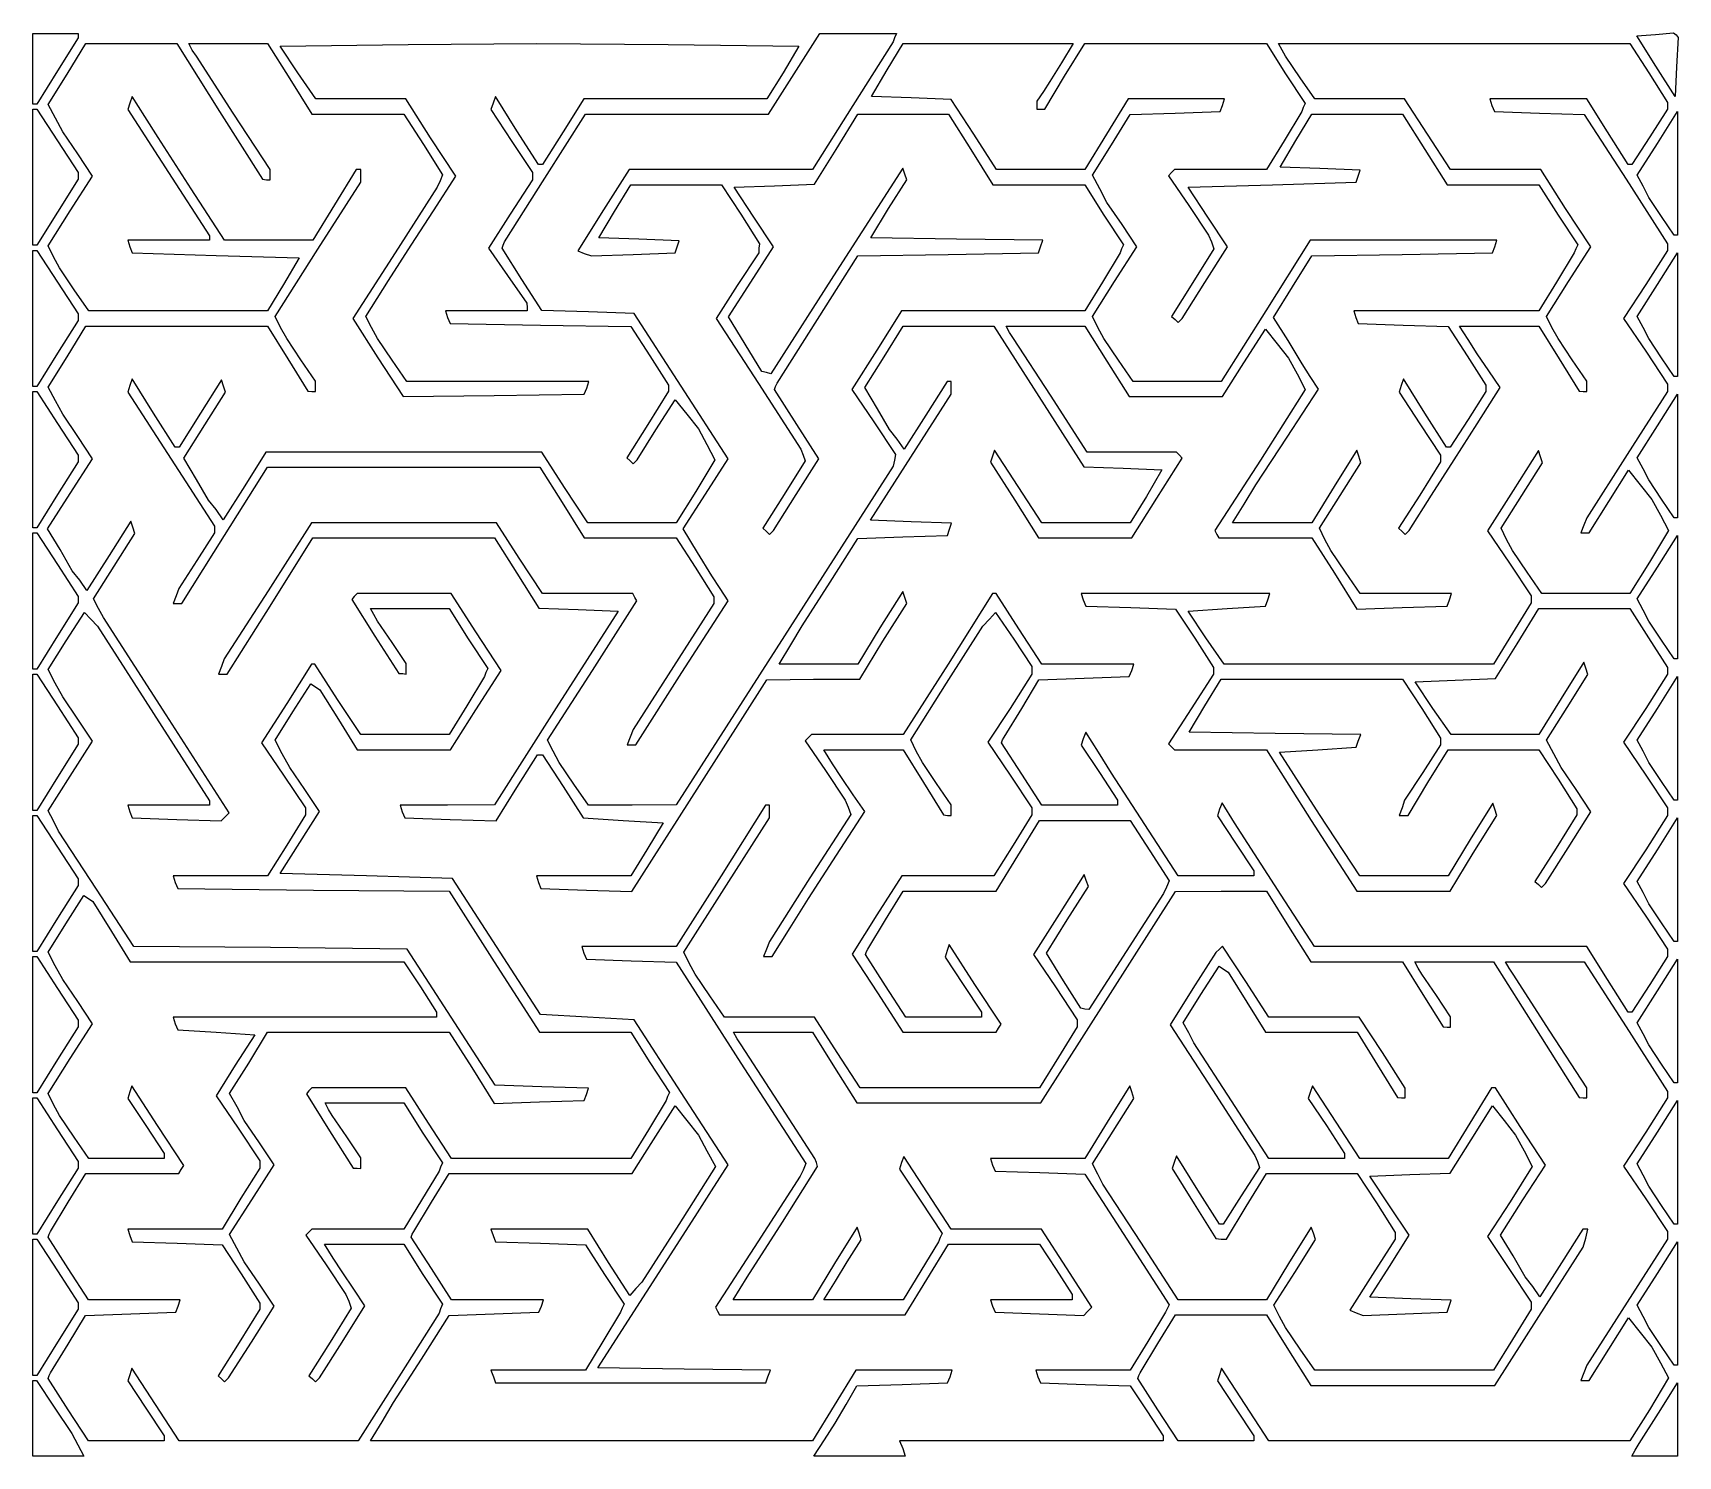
# Model space of a CAD drawing. Extents: x 0 to 920, y -716 to 80.
import ezdxf

# ---------------------------------------------------------------- set-up
doc = ezdxf.new("R2010")
doc.units = 0

msp = doc.modelspace()

# ---------------------------------------------------------------- linework, layer by layer
at = {"layer": 'Layer 1'}
for p, q in [((0, 59.8312), (0, 79.5867)), ((0, 79.5867), (12.7, 79.5867)), ((12.7, 79.5867), (25.4, 79.5867)), ((25.4, 77.0467), (13.8289, 58.7023)), ((19.192704, 56.727048), (29.634904, 73.942548)), ((25.4, 79.5867), (25.4, 78.45781)), ((25.4, 78.45781), (25.4, 77.0467)), ((29.634904, 73.942548), (55.034904, 73.942548)), ((55.034904, 73.942548), (80.434904, 73.942548)), ((80.434904, 73.942548), (104.423804, 35.842548)), ((89.183854, 70.273726), (87.208304, 73.942616)), ((87.208304, 73.942616), (109.221604, 73.942616)), ((109.221604, 73.942616), (131.234904, 73.942616)), ((131.234904, 73.942616), (143.652704, 54.187116)), ((209.974914, 73.378152), (281.941514, 73.942596)), ((281.941514, 73.942596), (355.319214, 73.378152)), ((425.874836, 57.009066), (440.268136, 79.586866)), ((440.268136, 79.586866), (461.717036, 79.586866)), ((481.19038, 74.789086), (458.61258, 39.229086)), ((461.717036, 79.586866), (483.165936, 79.586866)), ((477.803882, 59.266046), (486.834982, 73.941546)), ((482.037046, 77.046866), (481.19038, 74.789086)), ((483.165936, 79.586866), (482.037046, 77.046866)), ((486.834982, 73.941546), (534.248282, 73.941546)), ((534.248282, 73.941546), (581.943782, 73.941546)), ((581.943782, 73.941546), (575.452672, 63.217146)), ((577.146042, 55.597126), (588.434942, 73.941526)), ((588.434942, 73.941526), (639.234942, 73.941526)), ((639.234942, 73.941526), (690.034942, 73.941526)), ((690.034942, 73.941526), (700.759342, 57.008226)), ((698.784164, 70.272284), (696.808614, 73.941174)), ((696.808614, 73.941174), (795.021914, 73.941174)), ((795.021914, 73.941174), (893.235214, 73.941174)), ((893.235214, 73.941174), (903.959614, 57.572274)), ((897.1836, 78.1756), (907.6258, 79.022266)), ((907.908, 61.2423), (897.1836, 78.1756)), ((907.6258, 79.022266), (917.7858, 79.868932)), ((917.7858, 79.868932), (919.19691, 78.740042)), ((919.19691, 78.740042), (920.3258, 77.328932)), ((920.3258, 77.328932), (919.479134, 60.960032)), ((91.441634, 66.887066), (89.183854, 70.273726)), ((112.043834, 34.995966), (91.441634, 66.887066)), ((138.290514, 72.531486), (209.974914, 73.378152)), ((148.168284, 57.573686), (138.290514, 72.531486)), ((355.319214, 73.378152), (428.414714, 72.531486)), ((428.414714, 72.531486), (419.665834, 57.573686)), ((700.759714, 66.885624), (698.784164, 70.272284)), ((708.944154, 54.750124), (700.759714, 66.885624)), ((0.00002, 59.8311), (0, 59.8312)), ((0.00002, 40.0756), (0.00002, 59.8311)), ((13.8289, 58.7023), (2.2578, 40.0756)), ((8.468304, 39.793748), (19.192704, 56.727048)), ((158.328284, 42.898186), (148.168284, 57.573686)), ((419.665834, 57.573686), (410.634734, 42.898186)), ((411.481536, 34.431266), (425.874836, 57.009066)), ((469.055002, 44.308246), (477.803882, 59.266046)), ((566.139342, 37.252726), (577.146042, 55.597126)), ((575.452672, 63.217146), (568.961562, 52.774946)), ((700.759342, 57.008226), (711.766042, 40.357126)), ((903.959614, 57.572274), (914.401814, 40.921174)), ((907.908068, 61.242232), (907.908, 61.2423)), ((918.632468, 44.308932), (907.908068, 61.242232)), ((919.479134, 60.960032), (918.632468, 44.308932)), ((143.652704, 54.187116), (156.070504, 34.431616)), ((565.292672, 47.130506), (561.623782, 41.768286)), ((568.961562, 52.774946), (565.292672, 47.130506)), ((717.128594, 42.896824), (708.944154, 54.750124)), ((0, -0.84657), (0, 37.25343)), ((0, 37.25343), (1.12889, 37.25343)), ((1.12891, 40.0756), (0.00002, 40.0756)), ((1.12889, 37.25343), (2.25778, 37.25343)), ((2.2578, 40.0756), (1.12891, 40.0756)), ((2.25778, 37.25343), (13.82888, 19.47343)), ((12.701634, 32.173758), (8.468304, 39.793748)), ((54.188194, 40.640368), (53.059304, 36.971478)), ((53.059304, 36.971478), (75.919304, 1.693778)), ((55.599304, 44.309258), (54.188194, 40.640368)), ((62.654854, 33.020358), (55.599304, 44.309258)), ((183.446084, 42.898186), (158.328284, 42.898186)), ((208.563884, 42.898186), (183.446084, 42.898186)), ((222.392784, 21.167086), (208.563884, 42.898186)), ((257.388244, 40.640496), (256.259354, 36.971606)), ((256.259354, 36.971606), (267.830454, 19.191606)), ((258.799354, 44.309386), (257.388244, 40.640496)), ((270.652654, 25.118286), (258.799354, 44.309386)), ((308.188134, 42.898186), (296.617034, 24.553786)), ((359.270334, 42.898186), (308.188134, 42.898186)), ((410.634734, 42.898186), (359.270334, 42.898186)), ((458.61258, 39.229086), (436.03478, 3.386886)), ((491.350502, 43.46158), (469.055002, 44.308246)), ((513.646002, 42.614914), (491.350502, 43.46158)), ((526.346002, 23.141614), (513.646002, 42.614914)), ((561.623782, 41.768286), (561.623782, 39.510506)), ((561.623782, 39.510506), (561.623782, 37.252726)), ((561.623782, 37.252726), (563.881562, 37.252726)), ((563.881562, 37.252726), (566.139342, 37.252726)), ((612.705802, 42.897114), (600.570302, 23.141614)), ((639.516902, 42.897114), (612.705802, 42.897114)), ((666.610202, 42.897114), (639.516902, 42.897114)), ((664.070202, 35.841564), (665.481312, 39.228224)), ((665.481312, 39.228224), (666.610202, 42.897114)), ((710.637152, 38.099346), (709.790486, 35.841566)), ((711.766042, 40.357126), (710.637152, 38.099346)), ((742.246394, 42.896824), (717.128594, 42.896824)), ((767.364194, 42.896824), (742.246394, 42.896824)), ((780.064194, 23.141324), (767.364194, 42.896824)), ((842.152988, 42.896694), (815.059688, 42.896694)), ((815.059688, 42.896694), (816.188578, 39.227804)), ((816.188578, 39.227804), (817.599688, 35.841144)), ((869.246288, 42.896694), (842.152988, 42.896694)), ((880.817388, 24.552294), (869.246288, 42.896694)), ((914.401814, 37.252294), (904.524044, 21.730094)), ((914.401814, 40.921174), (914.401814, 39.227844)), ((914.401814, 39.227844), (914.401814, 37.252294)), ((16.652744, 24.553768), (12.701634, 32.173758)), ((69.992624, 21.449258), (62.654854, 33.020358)), ((104.423804, 35.842548), (128.412704, -1.975152)), ((132.646034, 3.387066), (112.043834, 34.995966)), ((156.070504, 34.431616), (181.752704, 34.431616)), ((181.752704, 34.431616), (207.434904, 34.431616)), ((207.434904, 34.431616), (218.441604, 17.498316)), ((286.457136, -1.410934), (309.034936, 34.431266)), ((309.034936, 34.431266), (360.117136, 34.431266)), ((360.117136, 34.431266), (411.481536, 34.431266)), ((449.299018, 14.675784), (461.434518, 34.431284)), ((461.434518, 34.431284), (486.834518, 34.431284)), ((486.834518, 34.431284), (512.234518, 34.431284)), ((512.234518, 34.431284), (524.652318, 14.675784)), ((603.392402, 17.214932), (613.834602, 34.148232)), ((613.834602, 34.148232), (638.952402, 34.994898)), ((638.952402, 34.994898), (664.070202, 35.841564)), ((709.790486, 35.841566), (699.912716, 19.472666)), ((706.403946, 19.754898), (715.435046, 34.430398)), ((715.435046, 34.430398), (740.835046, 34.430398)), ((740.835046, 34.430398), (766.235046, 34.430398)), ((766.235046, 34.430398), (778.652846, 14.674898)), ((817.599688, 35.841144), (842.717488, 34.994478)), ((842.717488, 34.994478), (867.835288, 34.147812)), ((867.835288, 34.147812), (891.259688, -1.976588)), ((908.75525, 18.06226), (920.04415, 35.84226)), ((920.04415, 35.84226), (920.04415, 1.12896)), ((13.82888, 19.47343), (25.39998, 1.69343)), ((25.119404, 12.135968), (16.652744, 24.553768)), ((88.619324, -7.337342), (69.992624, 21.449258)), ((236.503884, -0.281814), (222.392784, 21.167086)), ((267.830454, 19.191606), (279.401554, 1.693806)), ((282.788154, 6.209386), (270.652654, 25.118286)), ((296.617034, 24.553786), (285.045934, 6.209386)), ((539.046002, 3.386114), (526.346002, 23.141614)), ((600.570302, 23.141614), (588.434802, 3.386114)), ((699.912716, 19.472666), (690.034946, 3.385966)), ((697.655066, 4.797098), (706.403946, 19.754898)), ((793.046394, 3.385824), (780.064194, 23.141324)), ((892.388488, 6.207894), (880.817388, 24.552294)), ((904.524044, 21.730094), (894.364044, 6.207894)), ((33.303844, -0.281832), (25.119404, 12.135968)), ((218.441604, 17.498316), (229.166004, 0.565016)), ((437.163518, -4.797516), (449.299018, 14.675784)), ((524.652318, 14.675784), (537.070118, -5.079716)), ((592.668002, 0.281632), (603.392402, 17.214932)), ((778.652846, 14.674898), (791.070646, -5.080602)), ((897.46635, 0.28226), (908.75525, 18.06226)), ((25.39998, 1.69343), (25.39998, -0.28212)), ((75.919304, 1.693778), (98.779304, -33.583922)), ((132.646034, 0.564846), (132.646034, 3.387066)), ((132.646034, -2.257374), (132.646034, 0.564846)), ((180.905824, 3.387058), (168.770324, -16.368442)), ((182.316934, 3.387058), (180.905824, 3.387058)), ((183.445824, 3.387058), (182.316934, 3.387058)), ((183.445824, -0.281832), (183.445824, 3.387058)), ((229.166004, 0.565016), (227.754894, -2.821644)), ((279.401554, 1.693806), (279.401554, -0.281744)), ((283.917044, 6.209386), (282.788154, 6.209386)), ((285.045934, 6.209386), (283.917044, 6.209386)), ((333.58818, 3.386886), (319.19488, -19.190914)), ((384.95258, 3.386886), (333.58818, 3.386886)), ((436.03478, 3.386886), (384.95258, 3.386886)), ((486.552478, 4.233642), (449.581378, -53.339658)), ((487.681368, 0.846982), (486.552478, 4.233642)), ((488.810258, -2.257458), (487.681368, 0.846982)), ((563.599302, 3.386114), (539.046002, 3.386114)), ((588.434802, 3.386114), (563.599302, 3.386114)), ((596.901332, -7.338358), (592.668002, 0.281632)), ((636.977216, 1.692636), (635.283886, -0.000694)), ((638.670546, 3.385966), (636.977216, 1.692636)), ((664.352746, 3.385966), (638.670546, 3.385966)), ((690.034946, 3.385966), (664.352746, 3.385966)), ((719.950566, 3.950432), (697.655066, 4.797098)), ((742.528366, 3.103766), (719.950566, 3.950432)), ((741.399476, -0.282894), (742.528366, 3.103766)), ((818.164194, 3.385824), (793.046394, 3.385824)), ((843.564194, 3.385824), (818.164194, 3.385824)), ((857.393094, -18.345276), (843.564194, 3.385824)), ((893.517378, 6.207894), (892.388488, 6.207894)), ((894.364044, 6.207894), (893.517378, 6.207894)), ((900.85301, -5.92662), (897.46635, 0.28226)), ((920.04415, 1.12896), (920.04415, -33.30214)), ((0, -38.94655), (0, -0.84655)), ((0, -0.84655), (0, -0.84657)), ((25.39998, -1.97545), (13.82888, -20.31985)), ((20.886044, -19.755132), (33.303844, -0.281832)), ((25.39998, -0.28212), (25.39998, -1.97545)), ((107.246024, -36.123942), (88.619324, -7.337342)), ((128.412704, -1.975152), (130.670484, -2.257374)), ((130.670484, -2.257374), (132.646034, -2.257374)), ((159.456924, -41.203992), (183.445824, -3.668492)), ((183.445824, -3.668492), (183.445824, -0.281832)), ((226.061564, -6.490534), (202.637164, -43.179434)), ((224.086084, -19.755114), (236.503884, -0.281814)), ((227.754894, -2.821644), (226.061564, -6.490534)), ((263.879336, -36.970934), (286.457136, -1.410934)), ((279.401554, -2.257294), (266.983754, -21.448394)), ((279.401554, -0.281744), (279.401554, -2.257294)), ((325.40374, -20.03765), (334.43484, -5.07985)), ((334.43484, -5.07985), (359.83484, -5.07985)), ((359.83484, -5.07985), (385.23484, -5.07985)), ((385.23484, -5.07985), (395.95924, -21.44875)), ((392.290218, -6.490848), (414.868018, -5.644182)), ((403.296918, -23.141948), (392.290218, -6.490848)), ((414.868018, -5.644182), (437.163518, -4.797516)), ((478.650258, -18.344158), (488.810258, -2.257458)), ((537.070118, -5.079716), (562.752318, -5.079716)), ((562.752318, -5.079716), (588.434518, -5.079716)), ((588.434518, -5.079716), (599.158918, -22.013016)), ((600.852442, -14.958348), (596.901332, -7.338358)), ((635.283886, -0.000694), (646.572786, -16.651794)), ((646.290586, -6.491774), (693.421686, -5.080664)), ((657.297286, -23.142874), (646.290586, -6.491774)), ((693.421686, -5.080664), (740.270586, -3.669554)), ((740.270586, -3.669554), (741.399476, -0.282894)), ((791.070646, -5.080602), (816.752846, -5.080602)), ((816.752846, -5.080602), (842.435046, -5.080602)), ((842.435046, -5.080602), (853.159446, -22.013902)), ((891.259688, -1.976588), (914.401888, -38.100988)), ((903.95745, -12.1355), (900.85301, -5.92662)), ((168.770324, -16.368442), (156.634824, -36.123942)), ((468.772488, -34.713058), (478.650258, -18.344158)), ((609.319102, -27.376148), (600.852442, -14.958348)), ((646.572786, -16.651794), (657.579486, -33.302894)), ((871.504194, -39.794176), (857.393094, -18.345276)), ((911.013, -22.8599), (903.95745, -12.1355)), ((13.82888, -20.31985), (2.25778, -38.94655)), ((8.468244, -39.228432), (20.886044, -19.755132)), ((211.668284, -38.946214), (224.086084, -19.755114)), ((266.983754, -21.448394), (254.848254, -40.639494)), ((319.19488, -19.190914), (304.80158, -42.050914)), ((316.65486, -34.71315), (325.40374, -20.03765)), ((395.95924, -21.44875), (406.40144, -38.09985)), ((414.303618, -39.793048), (403.296918, -23.141948)), ((599.158918, -22.013016), (610.165618, -38.664116)), ((617.503542, -39.793948), (609.319102, -27.376148)), ((668.303986, -39.793974), (657.297286, -23.142874)), ((853.159446, -22.013902), (864.166146, -38.665002)), ((911.013044, -22.85994), (911.013, -22.8599)), ((918.068594, -33.30214), (911.013044, -22.85994)), ((75.919304, -36.123922), (53.059304, -36.123922)), ((53.059304, -36.123922), (54.188194, -39.792812)), ((98.779304, -36.123922), (75.919304, -36.123922)), ((98.779304, -33.583922), (98.779304, -34.995032)), ((98.779304, -34.995032), (98.779304, -36.123922)), ((131.799324, -36.123942), (107.246024, -36.123942)), ((156.634824, -36.123942), (131.799324, -36.123942)), ((338.95036, -35.559816), (316.65486, -34.71315)), ((361.52816, -36.406482), (338.95036, -35.559816)), ((360.39927, -39.793142), (361.52816, -36.406482)), ((516.750188, -35.559724), (468.772488, -34.713058)), ((565.010188, -36.124168), (516.750188, -35.559724)), ((563.599078, -39.793058), (565.010188, -36.124168)), ((657.579486, -33.302894), (659.272816, -36.971784)), ((714.587822, -36.124908), (689.752322, -75.636008)), ((766.798922, -36.124908), (714.587822, -36.124908)), ((819.010022, -36.124908), (766.798922, -36.124908)), ((817.881132, -39.793798), (819.010022, -36.124908)), ((918.91526, -33.30214), (918.068594, -33.30214)), ((920.04415, -33.30214), (918.91526, -33.30214)), ((1.12889, -38.94655), (0, -38.94655)), ((0, -79.8687), (0, -41.7687)), ((0, -41.7687), (1.12889, -41.7687)), ((2.25778, -38.94655), (1.12889, -38.94655)), ((1.12889, -41.7687), (2.25778, -41.7687)), ((2.25778, -41.7687), (13.82888, -59.5487)), ((11.572684, -45.437312), (8.468244, -39.228432)), ((14.959344, -51.646192), (11.572684, -45.437312)), ((54.188194, -39.792812), (55.599304, -43.179472)), ((55.599304, -43.179472), (102.448204, -44.590582)), ((102.448204, -44.590582), (149.014804, -46.001692)), ((135.468024, -78.739492), (159.456924, -41.203992)), ((149.014804, -46.001692), (140.265924, -60.959492)), ((202.637164, -43.179434), (178.930564, -79.868334)), ((198.968284, -58.701714), (211.668284, -38.946214)), ((254.848254, -40.639494), (265.572654, -55.879494)), ((262.468226, -40.639814), (263.03267, -38.946484)), ((273.474926, -58.137614), (262.468226, -40.639814)), ((263.03267, -38.946484), (263.879336, -36.970934)), ((304.80158, -42.050914), (308.47047, -43.462024)), ((308.47047, -43.462024), (312.42158, -44.873134)), ((312.42158, -44.873134), (335.84598, -44.026468)), ((335.84598, -44.026468), (359.27038, -43.179802)), ((359.27038, -43.179802), (360.39927, -39.793142)), ((406.119218, -43.17985), (393.983718, -61.52425)), ((401.603618, -59.548548), (414.303618, -39.793048)), ((406.40144, -38.09985), (406.119218, -40.63985)), ((406.119218, -40.63985), (406.119218, -43.17985)), ((438.856988, -80.43305), (461.434788, -44.87305)), ((461.434788, -44.87305), (511.952488, -44.026384)), ((511.952488, -44.026384), (562.470188, -43.179718)), ((562.470188, -43.179718), (563.599078, -39.793058)), ((608.190062, -43.179676), (598.312292, -59.548576)), ((605.085742, -59.267248), (617.503542, -39.793948)), ((609.036728, -40.921896), (608.190062, -43.179676)), ((610.165618, -38.664116), (609.036728, -40.921896)), ((660.683926, -40.922894), (648.830626, -59.831794)), ((655.603986, -59.831774), (668.303986, -39.793974)), ((659.272816, -36.971784), (660.683926, -40.922894)), ((704.710222, -62.08929), (715.434622, -44.87379)), ((715.434622, -44.87379), (765.952322, -44.027124)), ((765.952322, -44.027124), (816.470022, -43.180458)), ((816.470022, -43.180458), (817.881132, -39.793798)), ((862.19059, -43.180562), (852.31282, -59.549462)), ((859.086394, -59.267476), (871.504194, -39.794176)), ((863.037256, -40.922782), (862.19059, -43.180562)), ((864.166146, -38.665002), (863.037256, -40.922782)), ((914.401888, -41.769868), (902.266388, -60.960968)), ((908.75525, -60.95984), (920.04415, -43.17984)), ((914.401888, -38.100988), (914.401888, -40.076538)), ((914.401888, -40.076538), (914.401888, -41.769868)), ((920.04415, -43.17984), (920.04415, -77.89314)), ((23.143784, -63.781692), (14.959344, -51.646192)), ((449.581378, -53.339658), (412.892478, -110.912958)), ((13.82888, -59.5487), (25.39998, -77.3287)), ((31.328224, -75.634992), (23.143784, -63.781692)), ((140.265924, -60.959492), (131.234824, -75.634992)), ((186.268284, -78.739514), (198.968284, -58.701714)), ((265.572654, -55.879494), (276.297054, -71.401694)), ((284.763826, -75.353114), (273.474926, -58.137614)), ((393.983718, -61.52425), (382.130418, -79.86865)), ((389.185818, -79.021848), (401.603618, -59.548548)), ((598.312292, -59.548576), (588.434522, -75.635276)), ((592.667942, -78.740548), (605.085742, -59.267248)), ((648.830626, -59.831794), (636.977326, -78.740694)), ((642.903986, -79.869574), (655.603986, -59.831774)), ((693.985822, -79.30479), (704.710222, -62.08929)), ((852.31282, -59.549462), (842.43505, -75.636162)), ((846.668594, -78.740776), (859.086394, -59.267476)), ((902.266388, -60.960968), (889.848588, -79.869868)), ((897.46635, -78.73984), (908.75525, -60.95984)), ((276.297054, -71.401694), (276.579276, -73.659474)), ((0, -117.96868), (0, -79.86868)), ((0, -79.86868), (0, -79.8687)), ((25.39998, -80.99758), (13.82888, -99.34198)), ((25.39998, -77.3287), (25.39998, -79.30425)), ((25.39998, -79.30425), (25.39998, -80.99758)), ((81.281524, -75.634992), (31.328224, -75.634992)), ((131.234824, -75.634992), (81.281524, -75.634992)), ((138.572464, -84.948372), (135.468024, -78.739492)), ((178.930564, -79.868334), (193.041664, -101.881634)), ((189.372724, -84.948394), (186.268284, -78.739514)), ((253.719276, -75.635024), (230.859276, -75.635024)), ((230.859276, -75.635024), (231.988166, -79.303914)), ((231.988166, -79.303914), (233.399276, -82.690574)), ((233.399276, -82.690574), (283.916976, -83.53724)), ((276.579276, -75.635024), (253.719276, -75.635024)), ((276.579276, -73.659474), (276.579276, -75.635024)), ((310.728226, -76.19978), (284.763826, -75.353114)), ((336.410426, -77.046446), (310.728226, -76.19978)), ((362.657026, -117.686446), (336.410426, -77.046446)), ((382.130418, -79.86865), (405.837018, -116.27525)), ((398.499148, -94.261848), (389.185818, -79.021848)), ((416.279188, -115.99305), (438.856988, -80.43305)), ((485.987922, -75.635276), (472.159022, -97.648576)), ((537.352322, -75.635276), (485.987922, -75.635276)), ((588.434522, -75.635276), (537.352322, -75.635276)), ((595.772382, -84.949428), (592.667942, -78.740548)), ((636.977326, -78.740694), (638.952876, -80.434024)), ((638.952876, -80.434024), (640.646206, -82.127354)), ((640.646206, -82.127354), (641.775096, -80.998464)), ((641.775096, -80.998464), (642.903986, -79.869574)), ((689.752322, -75.636008), (664.634522, -115.147108)), ((702.170262, -92.28699), (693.985822, -79.30479)), ((790.78845, -75.636162), (738.85965, -75.636162)), ((738.85965, -75.636162), (739.98854, -79.305052)), ((739.98854, -79.305052), (741.39965, -82.691712)), ((741.39965, -82.691712), (766.51745, -83.538378)), ((842.43505, -75.636162), (790.78845, -75.636162)), ((849.773034, -84.949656), (846.668594, -78.740776)), ((889.848588, -79.869868), (902.266388, -98.214268)), ((900.85301, -84.94872), (897.46635, -78.73984)), ((920.04415, -77.89314), (920.04415, -112.32424)), ((19.192454, -101.31719), (29.634654, -84.10169)), ((29.634654, -84.10169), (80.434654, -84.10169)), ((80.434654, -84.10169), (131.234654, -84.10169)), ((131.234654, -84.10169), (142.523554, -102.44609)), ((141.959124, -91.157252), (138.572464, -84.948372)), ((149.861344, -103.010552), (141.959124, -91.157252)), ((192.759384, -91.157274), (189.372724, -84.948394)), ((200.943824, -103.292774), (192.759384, -91.157274)), ((283.916976, -83.53724), (334.434676, -84.383906)), ((334.434676, -84.383906), (345.159076, -100.752806)), ((476.110332, -101.31777), (486.834732, -84.10227)), ((486.834732, -84.10227), (512.234732, -84.10227)), ((512.234732, -84.10227), (537.634732, -84.10227)), ((537.634732, -84.10227), (562.752532, -123.61337)), ((546.383752, -87.771302), (544.408202, -84.102412)), ((544.408202, -84.102412), (566.421502, -84.102412)), ((548.641532, -91.157962), (546.383752, -87.771302)), ((569.243732, -122.766862), (548.641532, -91.157962)), ((566.421502, -84.102412), (588.434802, -84.102412)), ((588.434802, -84.102412), (600.852602, -103.857912)), ((599.159042, -91.158308), (595.772382, -84.949428)), ((607.343482, -103.293808), (599.159042, -91.158308)), ((677.334702, -104.704512), (689.470202, -85.795612)), ((689.470202, -85.795612), (695.961312, -93.980052)), ((766.51745, -83.538378), (791.63525, -84.385044)), ((791.63525, -84.385044), (802.35965, -100.753944)), ((802.924194, -91.722964), (798.126424, -84.102974)), ((798.126424, -84.102974), (820.421924, -84.102974)), ((808.004194, -99.625184), (802.924194, -91.722964)), ((820.421924, -84.102974), (842.435224, -84.102974)), ((842.435224, -84.102974), (853.724124, -102.447374)), ((853.159694, -91.158536), (849.773034, -84.949656)), ((861.061914, -103.011836), (853.159694, -91.158536)), ((903.95745, -91.1576), (900.85301, -84.94872)), ((911.013, -101.882), (903.95745, -91.1576)), ((13.82888, -99.34198), (2.25778, -117.96868)), ((345.159076, -100.752806), (355.601276, -117.121706)), ((407.812478, -109.501848), (398.499148, -94.261848)), ((472.159022, -97.648576), (458.047922, -119.661876)), ((695.961312, -93.980052), (702.452422, -102.164492)), ((710.072482, -105.26919), (702.170262, -92.28699)), ((802.35965, -100.753944), (812.80185, -117.122844)), ((814.495304, -109.220734), (808.004194, -99.625184)), ((902.266388, -98.214268), (914.401888, -116.558668)), ((8.468054, -118.25049), (19.192454, -101.31719)), ((142.523554, -102.44609), (153.812454, -120.50829)), ((158.045784, -114.863852), (149.861344, -103.010552)), ((193.041664, -101.881634), (207.152764, -123.612734)), ((209.128264, -115.146074), (200.943824, -103.292774)), ((410.352478, -110.066292), (407.812478, -109.501848)), ((412.892478, -110.912958), (410.352478, -110.066292)), ((465.385932, -118.53327), (476.110332, -101.31777)), ((600.852602, -103.857912), (613.270402, -123.613412)), ((615.527922, -115.147108), (607.343482, -103.293808)), ((665.481402, -123.613412), (677.334702, -104.704512)), ((702.452422, -102.164492), (707.250192, -110.913372)), ((714.588032, -112.32474), (710.072482, -105.26919)), ((820.704184, -118.534064), (814.495304, -109.220734)), ((853.724124, -102.447374), (865.013024, -120.509574)), ((869.246354, -114.865136), (861.061914, -103.011836)), ((911.013044, -101.88204), (911.013, -101.882)), ((918.068594, -112.32424), (911.013044, -101.88204)), ((1.12889, -117.96868), (0, -117.96868)), ((2.25778, -117.96868), (1.12889, -117.96868)), ((12.701384, -125.87048), (8.468054, -118.25049)), ((54.188386, -117.404276), (53.059496, -121.073166)), ((55.599496, -113.735386), (54.188386, -117.404276)), ((67.452796, -132.926486), (55.599496, -113.735386)), ((105.552676, -114.299786), (93.699376, -132.926486)), ((106.681566, -117.686446), (105.552676, -114.299786)), ((107.810456, -121.073106), (106.681566, -117.686446)), ((158.045784, -117.686072), (158.045784, -114.863852)), ((158.045784, -120.790512), (158.045784, -117.686072)), ((259.928264, -115.146074), (209.128264, -115.146074)), ((311.010464, -115.146074), (259.928264, -115.146074)), ((308.470464, -122.201624), (309.881574, -118.814964)), ((309.881574, -118.814964), (311.010464, -115.146074)), ((355.601276, -117.121706), (355.601276, -118.815036)), ((355.601276, -118.815036), (355.601276, -120.508366)), ((388.903626, -158.326446), (362.657026, -117.686446)), ((405.837018, -116.27525), (429.543618, -152.96415)), ((414.868078, -119.66193), (415.432522, -117.9686)), ((415.432522, -117.9686), (416.279188, -115.99305)), ((472.441482, -130.38657), (465.385932, -118.53327)), ((511.388052, -115.14653), (499.534752, -134.05543)), ((512.516942, -115.14653), (511.388052, -115.14653)), ((513.645832, -115.14653), (512.516942, -115.14653)), ((513.645832, -118.81542), (513.645832, -115.14653)), ((513.645832, -122.20208), (513.645832, -118.81542)), ((640.081222, -115.147108), (615.527922, -115.147108)), ((664.634522, -115.147108), (640.081222, -115.147108)), ((701.605782, -146.19139), (719.103582, -119.38029)), ((707.250192, -110.913372), (711.765742, -119.662252)), ((719.103582, -119.38029), (714.588032, -112.32474)), ((765.388614, -117.405014), (764.259724, -121.073904)), ((766.799724, -113.736124), (765.388614, -117.405014)), ((778.653024, -132.927224), (766.799724, -113.736124)), ((808.004184, -138.854064), (820.704184, -118.534064)), ((812.80185, -117.122844), (812.80185, -118.816174)), ((812.80185, -118.816174), (812.80185, -120.791724)), ((869.246354, -117.687356), (869.246354, -114.865136)), ((869.246354, -120.791796), (869.246354, -117.687356)), ((914.401888, -116.558668), (914.401888, -118.534218)), ((914.401888, -118.534218), (914.401888, -120.791998)), ((918.91526, -112.32424), (918.068594, -112.32424)), ((920.04415, -112.32424), (918.91526, -112.32424)), ((0, -158.891), (0, -120.791)), ((0, -120.791), (1.12889, -120.791)), ((1.12889, -120.791), (2.25778, -120.791)), ((2.25778, -120.791), (13.82888, -138.571)), ((16.652494, -133.49047), (12.701384, -125.87048)), ((53.059496, -121.073166), (77.330596, -158.608666)), ((96.239356, -139.417506), (107.810456, -121.073106)), ((153.812454, -120.50829), (156.070234, -120.790512)), ((156.070234, -120.790512), (158.045784, -120.790512)), ((207.152764, -123.612734), (257.952764, -123.04829)), ((257.952764, -123.04829), (308.470464, -122.201624)), ((355.601276, -120.508366), (344.030176, -139.135066)), ((348.545736, -142.239546), (359.270136, -125.306246)), ((359.270136, -125.306246), (365.761246, -133.490686)), ((427.285878, -139.13523), (414.868078, -119.66193)), ((458.047922, -119.661876), (470.465722, -137.724076)), ((491.068032, -157.47988), (513.645832, -122.20208)), ((562.752532, -123.61337), (587.870332, -162.84227)), ((589.845932, -154.657962), (569.243732, -122.766862)), ((613.270402, -123.613412), (639.517002, -123.613412)), ((639.517002, -123.613412), (665.481402, -123.613412)), ((711.765742, -119.662252), (686.647942, -159.173352)), ((764.259724, -121.073904), (775.830824, -138.853904)), ((812.80185, -120.791724), (802.92408, -136.313924)), ((865.013024, -120.509574), (867.270804, -120.791796)), ((867.270804, -120.791796), (869.246354, -120.791796)), ((914.401888, -120.791998), (891.824088, -156.069798)), ((908.75525, -139.98184), (920.04415, -122.20184)), ((920.04415, -122.20184), (920.04415, -156.91514)), ((25.119154, -145.90827), (16.652494, -133.49047)), ((79.588296, -151.835386), (67.452796, -132.926486)), ((93.699376, -132.926486), (81.846076, -151.835386)), ((365.761246, -133.490686), (372.252356, -141.675126)), ((470.465722, -137.724076), (482.601222, -156.068476)), ((479.214812, -141.95767), (472.441482, -130.38657)), ((499.534752, -134.05543), (487.399252, -152.96433)), ((790.788524, -151.836124), (778.653024, -132.927224)), ((802.92408, -136.313924), (792.76408, -151.836124)), ((13.82888, -138.571), (25.39998, -156.351)), ((33.303594, -158.32607), (25.119154, -145.90827)), ((84.386056, -158.044206), (96.239356, -139.417506)), ((344.030176, -139.135066), (332.176876, -157.761766)), ((338.103536, -158.890646), (348.545736, -142.239546)), ((372.252356, -141.675126), (377.050126, -150.424006)), ((439.703678, -158.32633), (427.285878, -139.13523)), ((483.448142, -147.31989), (479.214812, -141.95767)), ((684.107982, -173.00249), (701.605782, -146.19139)), ((775.830824, -138.853904), (787.401924, -156.351704)), ((795.021984, -158.891864), (808.004184, -138.854064)), ((897.46635, -157.76184), (908.75525, -139.98184)), ((25.39998, -156.351), (25.39998, -158.32655)), ((80.717186, -151.835386), (79.588296, -151.835386)), ((81.846076, -151.835386), (80.717186, -151.835386)), ((130.388176, -154.657466), (118.534876, -173.566366)), ((207.434776, -154.657466), (130.388176, -154.657466)), ((284.763576, -154.657466), (207.434776, -154.657466)), ((297.463576, -174.412966), (284.763576, -154.657466)), ((377.050126, -150.424006), (381.565676, -158.890666)), ((429.543618, -152.96415), (430.954728, -156.35081)), ((430.954728, -156.35081), (432.083618, -159.45525)), ((482.601222, -156.068476), (482.036778, -159.172916)), ((487.399252, -152.96433), (483.448142, -147.31989)), ((537.917152, -153.528902), (536.788262, -156.915562)), ((551.181552, -173.848902), (537.917152, -153.528902)), ((614.681432, -154.657962), (589.845932, -154.657962)), ((639.799232, -154.657962), (614.681432, -154.657962)), ((641.492562, -156.351292), (639.799232, -154.657962)), ((642.903672, -158.044622), (641.492562, -156.351292)), ((740.552362, -153.52909), (727.852362, -173.84909)), ((741.681252, -156.91575), (740.552362, -153.52909)), ((787.401924, -156.351704), (787.401924, -158.327254)), ((791.917414, -151.836124), (790.788524, -151.836124)), ((792.76408, -151.836124), (791.917414, -151.836124)), ((842.153088, -153.812098), (828.041988, -176.107598)), ((843.281978, -157.198758), (842.153088, -153.812098)), ((891.824088, -156.069798), (869.246288, -191.347498)), ((0, -196.99098), (0, -158.89098)), ((0, -158.89098), (0, -158.891)), ((25.39998, -160.01988), (13.82888, -178.36428)), ((20.885794, -177.79937), (33.303594, -158.32607)), ((25.39998, -158.32655), (25.39998, -160.01988)), ((77.330596, -158.608666), (101.601696, -196.144166)), ((91.441606, -169.897506), (84.386056, -158.044206)), ((107.246166, -201.224106), (131.235066, -163.124106)), ((131.235066, -163.124106), (207.434966, -163.124106)), ((207.434966, -163.124106), (283.634866, -163.124106)), ((283.634866, -163.124106), (296.052666, -182.879606)), ((332.176876, -157.761766), (334.152426, -159.455096)), ((334.152426, -159.455096), (335.845756, -161.148426)), ((335.845756, -161.148426), (336.974646, -160.019536)), ((336.974646, -160.019536), (338.103536, -158.890646)), ((381.565676, -158.890666), (370.841276, -176.670666)), ((376.203626, -178.081946), (388.903626, -158.326446)), ((432.083618, -159.45525), (420.230318, -178.36415)), ((481.190112, -162.559576), (420.512412, -257.386176)), ((427.003678, -178.36413), (439.703678, -158.32633)), ((468.490232, -192.75758), (491.068032, -157.47988)), ((482.036778, -159.172916), (481.190112, -162.559576)), ((536.788262, -156.915562), (535.659372, -160.302222)), ((535.659372, -160.302222), (549.206072, -181.468922)), ((587.870332, -162.84227), (609.883632, -163.688936)), ((609.883632, -163.688936), (631.614732, -164.535602)), ((631.614732, -164.535602), (622.865852, -179.493402)), ((628.792572, -180.340122), (642.903672, -158.044622)), ((686.647942, -159.173352), (661.247942, -198.402252)), ((731.239042, -178.92904), (742.810142, -160.58464)), ((742.810142, -160.58464), (741.681252, -156.91575)), ((787.401924, -160.020584), (775.830824, -178.647284)), ((782.321984, -178.647364), (795.021984, -158.891864)), ((787.401924, -158.327254), (787.401924, -160.020584)), ((832.839768, -178.929818), (844.410868, -160.585418)), ((844.410868, -160.585418), (843.281978, -157.198758)), ((881.664108, -182.316358), (892.670808, -164.818558)), ((892.670808, -164.818558), (899.161918, -173.002998)), ((900.85301, -163.97072), (897.46635, -157.76184)), ((903.95745, -170.1796), (900.85301, -163.97072)), ((920.04415, -156.91514), (920.04415, -191.34624)), ((98.214936, -181.468606), (91.441606, -169.897506)), ((118.534876, -173.566366), (106.399376, -192.475266)), ((310.445776, -194.168466), (297.463576, -174.412966)), ((564.445952, -194.168902), (551.181552, -173.848902)), ((677.616872, -183.72689), (684.107982, -173.00249)), ((727.852362, -173.84909), (715.434562, -194.16909)), ((899.161918, -173.002998), (905.653028, -181.187438)), ((911.013, -180.904), (903.95745, -170.1796)), ((13.82888, -178.36428), (2.25778, -196.99098)), ((8.185794, -197.55487), (20.885794, -177.79937)), ((102.448266, -186.830826), (98.214936, -181.468606)), ((296.052666, -182.879606), (308.470466, -202.635106)), ((370.841276, -176.670666), (359.834576, -194.168466)), ((363.785826, -197.555246), (376.203626, -178.081946)), ((420.230318, -178.36415), (408.377018, -197.27305)), ((414.303678, -198.40193), (427.003678, -178.36413)), ((549.206072, -181.468922), (562.470472, -202.635622)), ((622.865852, -179.493402), (613.834752, -194.168902)), ((614.681472, -202.635622), (628.792572, -180.340122)), ((671.125762, -194.16909), (677.616872, -183.72689)), ((719.667942, -197.27344), (731.239042, -178.92904)), ((775.830824, -178.647284), (763.977524, -197.273984)), ((769.904184, -198.402864), (782.321984, -178.647364)), ((828.041988, -176.107598), (813.648688, -198.685398)), ((821.268668, -197.274218), (832.839768, -178.929818)), ((870.657408, -199.814158), (881.664108, -182.316358)), ((905.653028, -181.187438), (910.450798, -189.936318)), ((911.013044, -180.90404), (911.013, -180.904)), ((918.068594, -191.34624), (911.013044, -180.90404)), ((106.399376, -192.475266), (102.448266, -186.830826)), ((491.350232, -193.604246), (468.490232, -192.75758)), ((869.246288, -191.347498), (867.552958, -195.580828)), ((910.450798, -189.936318), (914.966348, -198.402978)), ((918.91526, -191.34624), (918.068594, -191.34624)), ((920.04415, -191.34624), (918.91526, -191.34624)), ((1.12889, -196.99098), (0, -196.99098)), ((0, -237.913), (0, -199.813)), ((0, -199.813), (1.12889, -199.813)), ((2.25778, -196.99098), (1.12889, -196.99098)), ((1.12889, -199.813), (2.25778, -199.813)), ((2.25778, -199.813), (13.82888, -217.593)), ((15.241344, -209.12597), (8.185794, -197.55487)), ((54.752414, -193.32153), (42.616914, -212.51263)), ((45.439094, -218.43925), (57.010194, -200.09485)), ((55.881304, -196.70819), (54.752414, -193.32153)), ((57.010194, -200.09485), (55.881304, -196.70819)), ((83.257266, -239.324106), (107.246166, -201.224106)), ((101.601696, -199.813046), (91.723926, -215.335246)), ((101.601696, -196.144166), (101.601696, -197.837496)), ((101.601696, -197.837496), (101.601696, -199.813046)), ((155.788252, -194.168708), (131.517152, -232.268708)), ((207.717052, -194.168708), (155.788252, -194.168708)), ((259.363652, -194.168708), (207.717052, -194.168708)), ((272.063652, -213.924208), (259.363652, -194.168708)), ((334.999076, -194.168466), (310.445776, -194.168466)), ((359.834576, -194.168466), (334.999076, -194.168466)), ((371.688046, -210.819646), (363.785826, -197.555246)), ((408.377018, -197.27305), (410.352568, -198.96638)), ((410.352568, -198.96638), (412.045898, -200.65971)), ((412.045898, -200.65971), (413.174788, -199.53082)), ((413.174788, -199.53082), (414.303678, -198.40193)), ((461.434652, -202.917564), (486.552452, -202.070898)), ((486.552452, -202.070898), (511.670252, -201.224232)), ((513.928032, -194.450912), (491.350232, -193.604246)), ((511.670252, -201.224232), (512.799142, -197.837572)), ((512.799142, -197.837572), (513.928032, -194.450912)), ((588.999252, -194.168902), (564.445952, -194.168902)), ((613.834752, -194.168902), (588.999252, -194.168902)), ((661.247942, -198.402252), (662.376832, -200.660032)), ((662.376832, -200.660032), (663.505722, -202.635582)), ((693.421262, -194.16909), (671.125762, -194.16909)), ((715.434562, -194.16909), (693.421262, -194.16909)), ((722.772382, -203.48232), (719.667942, -197.27344)), ((763.977524, -197.273984), (765.953074, -198.967314)), ((765.953074, -198.967314), (767.646404, -200.660644)), ((767.646404, -200.660644), (768.775294, -199.531754)), ((768.775294, -199.531754), (769.904184, -198.402864)), ((813.648688, -198.685398), (826.066488, -216.747598)), ((824.373108, -203.483098), (821.268668, -197.274218)), ((867.552958, -195.580828), (865.859628, -199.814158)), ((865.859628, -199.814158), (868.117408, -199.814158)), ((868.117408, -199.814158), (870.657408, -199.814158)), ((914.966348, -198.402978), (904.241948, -216.182978)), ((908.75525, -219.00384), (920.04415, -201.22384)), ((920.04415, -201.22384), (920.04415, -235.93714)), ((22.014674, -220.97927), (15.241344, -209.12597)), ((132.646092, -240.735368), (156.634992, -202.635368)), ((156.634992, -202.635368), (207.434992, -202.635368)), ((207.434992, -202.635368), (258.234992, -202.635368)), ((258.234992, -202.635368), (270.652792, -222.390868)), ((308.470466, -202.635106), (334.152666, -202.635106)), ((334.152666, -202.635106), (359.834866, -202.635106)), ((359.834866, -202.635106), (370.559266, -219.004006)), ((379.872486, -223.801846), (371.688046, -210.819646)), ((445.912452, -227.470864), (461.434652, -202.917564)), ((562.470472, -202.635622), (588.717072, -202.635622)), ((588.717072, -202.635622), (614.681472, -202.635622)), ((663.505722, -202.635582), (689.470122, -202.635582)), ((689.470122, -202.635582), (715.434522, -202.635582)), ((715.434522, -202.635582), (728.134522, -222.391082)), ((726.159042, -209.6912), (722.772382, -203.48232)), ((734.343482, -221.8267), (726.159042, -209.6912)), ((827.759768, -209.691978), (824.373108, -203.483098)), ((835.944208, -221.827478), (827.759768, -209.691978)), ((13.82888, -217.593), (25.39998, -235.373)), ((42.616914, -212.51263), (30.199114, -231.98593)), ((33.867994, -236.78365), (45.439094, -218.43925)), ((91.723926, -215.335246), (81.563926, -230.857446)), ((285.045852, -233.679708), (272.063652, -213.924208)), ((370.559266, -219.004006), (381.001466, -235.655106)), ((826.066488, -216.747598), (838.201988, -235.091998)), ((904.241948, -216.182978), (893.235248, -233.680778)), ((897.46635, -236.78384), (908.75525, -219.00384)), ((26.248004, -226.34149), (22.014674, -220.97927)), ((30.199114, -231.98593), (26.248004, -226.34149)), ((270.652792, -222.390868), (283.070592, -241.864168)), ((384.388036, -230.857396), (379.872486, -223.801846)), ((430.390252, -251.741964), (445.912452, -227.470864)), ((728.134522, -222.391082), (740.552322, -242.428882)), ((742.527922, -233.68), (734.343482, -221.8267)), ((844.128648, -233.680778), (835.944208, -221.827478)), ((0, -276.01298), (0, -237.91298)), ((0, -237.91298), (0, -237.913)), ((25.39998, -239.04188), (13.82888, -257.38628)), ((25.39998, -235.373), (25.39998, -237.34855)), ((25.39998, -237.34855), (25.39998, -239.04188)), ((36.690214, -242.14587), (33.867994, -236.78365)), ((80.152816, -235.090776), (78.459486, -239.324106)), ((81.563926, -230.857446), (80.152816, -235.090776)), ((131.517152, -232.268708), (106.963852, -270.368708)), ((179.775944, -235.372608), (178.364834, -237.065938)), ((178.364834, -237.065938), (191.347034, -257.668138)), ((181.469274, -233.679278), (179.775944, -235.372608)), ((207.715874, -233.679278), (181.469274, -233.679278)), ((233.962474, -233.679278), (207.715874, -233.679278)), ((247.791374, -255.128178), (233.962474, -233.679278)), ((310.163652, -233.679708), (285.045852, -233.679708)), ((335.563652, -233.679708), (310.163652, -233.679708)), ((312.985932, -276.859638), (337.821432, -237.913038)), ((336.692542, -235.937488), (335.563652, -233.679708)), ((337.821432, -237.913038), (336.692542, -235.937488)), ((362.939186, -277.988446), (388.903586, -237.912946)), ((381.001466, -235.655106), (381.001466, -237.348436)), ((381.001466, -237.348436), (381.001466, -239.323986)), ((388.903586, -237.912946), (384.388036, -230.857396)), ((486.552432, -232.550764), (473.852432, -252.870764)), ((487.681322, -235.937424), (486.552432, -232.550764)), ((488.810212, -239.324084), (487.681322, -235.937424)), ((536.788746, -233.681086), (511.953246, -273.192186)), ((537.917636, -233.681086), (536.788746, -233.681086)), ((538.764302, -233.681086), (537.917636, -233.681086)), ((551.464302, -253.436586), (538.764302, -233.681086)), ((639.235518, -233.680828), (586.460018, -233.680828)), ((586.460018, -233.680828), (587.588908, -237.349718)), ((587.588908, -237.349718), (589.000018, -240.736378)), ((692.011018, -233.680828), (639.235518, -233.680828)), ((689.471018, -240.736378), (690.882128, -237.349718)), ((690.882128, -237.349718), (692.011018, -233.680828)), ((767.927922, -233.68), (742.527922, -233.68)), ((793.610122, -233.68), (767.927922, -233.68)), ((791.070122, -240.73555), (792.481232, -237.34889)), ((792.481232, -237.34889), (793.610122, -233.68)), ((838.201988, -239.043098), (827.759788, -255.976398)), ((838.201988, -235.091998), (838.201988, -237.067548)), ((838.201988, -237.067548), (838.201988, -239.043098)), ((868.681948, -233.680778), (844.128648, -233.680778)), ((893.235248, -233.680778), (868.681948, -233.680778)), ((900.85301, -242.99272), (897.46635, -236.78384)), ((920.04415, -235.93714), (920.04415, -270.36824)), ((18.628094, -260.208048), (28.788094, -244.403648)), ((28.788094, -244.403648), (32.456984, -248.072538)), ((32.456984, -248.072538), (36.125874, -252.023648)), ((39.512434, -247.22587), (36.690214, -242.14587)), ((74.507934, -301.69467), (39.512434, -247.22587)), ((78.459486, -239.324106), (80.717266, -239.324106)), ((80.717266, -239.324106), (83.257266, -239.324106)), ((108.657192, -278.835368), (132.646092, -240.735368)), ((190.782554, -245.53261), (188.807004, -242.14595)), ((188.807004, -242.14595), (210.820304, -242.14595)), ((192.758104, -249.2015), (190.782554, -245.53261)), ((210.820304, -242.14595), (232.833604, -242.14595)), ((232.833604, -242.14595), (243.558004, -259.07925)), ((283.070592, -241.864168), (305.083892, -242.710834)), ((327.379392, -243.5575), (292.666092, -297.7441)), ((305.083892, -242.710834), (327.379392, -243.5575)), ((381.001466, -239.323986), (358.423666, -274.601786)), ((475.545812, -260.490784), (488.810212, -239.324084)), ((531.426526, -252.025508), (535.095416, -248.074398)), ((535.095416, -248.074398), (538.482076, -244.405508)), ((538.482076, -244.405508), (548.642076, -259.363308)), ((589.000018, -240.736378), (614.117818, -241.583044)), ((614.117818, -241.583044), (639.235618, -242.42971)), ((639.235618, -242.42971), (649.960018, -258.79861)), ((646.291018, -243.558598), (668.022118, -242.147488)), ((656.168788, -258.516398), (646.291018, -243.558598)), ((668.022118, -242.147488), (689.471018, -240.736378)), ((740.552322, -242.428882), (765.952322, -241.582216)), ((765.952322, -241.582216), (791.070122, -240.73555)), ((830.299938, -261.903168), (842.435438, -242.147668)), ((842.435438, -242.147668), (867.835438, -242.147668)), ((867.835438, -242.147668), (893.235438, -242.147668)), ((893.235438, -242.147668), (903.677638, -258.516568)), ((903.95745, -249.2016), (900.85301, -242.99272)), ((13.82888, -257.38628), (2.25778, -276.01298)), ((36.125874, -252.023648), (67.452474, -300.848048)), ((191.347034, -257.668138), (204.611434, -278.552538)), ((200.942544, -261.0548), (192.758104, -249.2015)), ((261.902474, -276.859278), (247.791374, -255.128178)), ((420.512412, -257.386176), (359.834712, -351.930576)), ((423.899142, -262.466364), (430.390252, -251.741964)), ((473.852432, -252.870764), (461.434632, -273.190764)), ((511.106526, -283.916608), (531.426526, -252.025508)), ((564.446502, -273.192086), (551.464302, -253.436586)), ((827.759788, -255.976398), (817.035388, -273.191898)), ((911.013, -259.926), (903.95745, -249.2016)), ((8.468094, -276.294748), (18.628094, -260.208048)), ((208.844764, -272.9081), (200.942544, -261.0548)), ((243.558004, -259.07925), (254.564704, -275.73035)), ((417.408032, -273.190764), (423.899142, -262.466364)), ((462.563612, -281.657484), (475.545812, -260.490784)), ((548.642076, -259.363308), (558.802076, -274.603308)), ((649.960018, -258.79861), (660.402218, -275.16751)), ((666.328788, -273.191898), (656.168788, -258.516398)), ((818.164438, -281.376468), (830.299938, -261.903168)), ((903.677638, -258.516568), (914.402038, -275.167668)), ((911.013044, -259.92604), (911.013, -259.926)), ((918.068594, -270.36824), (911.013044, -259.92604)), ((1.12889, -276.01298), (0, -276.01298)), ((2.25778, -276.01298), (1.12889, -276.01298)), ((105.552742, -274.602038), (103.859412, -278.835368)), ((106.963852, -270.368708), (105.552742, -274.602038)), ((155.787052, -273.19051), (141.958152, -295.20381)), ((156.915942, -273.19051), (155.787052, -273.19051)), ((157.762608, -273.19051), (156.915942, -273.19051)), ((170.462608, -292.94601), (157.762608, -273.19051)), ((208.844764, -275.73032), (208.844764, -272.9081)), ((208.844764, -278.83476), (208.844764, -275.73032)), ((254.564704, -275.73035), (253.435814, -277.98813)), ((358.423666, -274.601786), (335.845866, -309.879486)), ((439.421332, -273.190764), (417.408032, -273.190764)), ((461.434632, -273.190764), (439.421332, -273.190764)), ((511.953246, -273.192186), (486.835446, -312.703286)), ((558.802076, -274.603308), (558.802076, -276.578858)), ((590.128702, -273.192086), (564.446502, -273.192086)), ((615.810902, -273.192086), (590.128702, -273.192086)), ((614.682012, -276.860976), (615.810902, -273.192086)), ((660.402218, -275.16751), (660.402218, -276.86084)), ((741.682088, -273.191898), (666.328788, -273.191898)), ((817.035388, -273.191898), (741.682088, -273.191898)), ((867.553308, -272.0631), (854.853308, -292.3831)), ((868.682198, -275.44976), (867.553308, -272.0631)), ((869.811088, -279.11865), (868.682198, -275.44976)), ((914.402038, -275.167668), (914.402038, -276.860998)), ((918.91526, -270.36824), (918.068594, -270.36824)), ((920.04415, -270.36824), (918.91526, -270.36824)), ((0, -316.935), (0, -278.835)), ((0, -278.835), (1.12889, -278.835)), ((1.12889, -278.835), (2.25778, -278.835)), ((2.25778, -278.835), (13.82888, -296.615)), ((12.419204, -283.914738), (8.468094, -276.294748)), ((16.652534, -291.534728), (12.419204, -283.914738)), ((103.859412, -278.835368), (106.117192, -278.835368)), ((106.117192, -278.835368), (108.657192, -278.835368)), ((145.344874, -300.001418), (155.504874, -284.197018)), ((155.504874, -284.197018), (158.044874, -285.890348)), ((204.611434, -278.552538), (206.869214, -278.552538)), ((206.869214, -278.552538), (208.844764, -278.83476)), ((252.589148, -280.24591), (242.711378, -296.61481)), ((247.791374, -298.872578), (261.902474, -276.859278)), ((253.435814, -277.98813), (252.589148, -280.24591)), ((287.868132, -315.806238), (312.985932, -276.859638)), ((337.256986, -318.346146), (362.939186, -277.988446)), ((372.817112, -341.206306), (410.634812, -281.939706)), ((410.634812, -281.939706), (436.599212, -281.657484)), ((436.599212, -281.657484), (462.563612, -281.657484)), ((491.068726, -315.525508), (511.106526, -283.916608)), ((558.802076, -278.836638), (546.666576, -298.027738)), ((553.157552, -298.027668), (562.753102, -281.940968)), ((558.802076, -276.578858), (558.802076, -278.836638)), ((562.753102, -281.940968), (588.153102, -281.094302)), ((588.153102, -281.094302), (613.270902, -280.247636)), ((613.270902, -280.247636), (614.682012, -276.860976)), ((660.402218, -278.83639), (647.984418, -298.30969)), ((655.604478, -296.61635), (664.635578, -281.65855)), ((660.402218, -276.86084), (660.402218, -278.83639)), ((664.635578, -281.65855), (715.435578, -281.65855)), ((715.435578, -281.65855), (766.235578, -281.65855)), ((766.235578, -281.65855), (776.959978, -298.02745)), ((773.291138, -283.0698), (795.586638, -282.223134)), ((783.168908, -298.0276), (773.291138, -283.0698)), ((795.586638, -282.223134), (818.164438, -281.376468)), ((858.239988, -297.46305), (869.811088, -279.11865)), ((914.402038, -278.836548), (902.266538, -298.027648)), ((908.75525, -298.02684), (920.04415, -280.24684)), ((914.402038, -276.860998), (914.402038, -278.836548)), ((920.04415, -280.24684), (920.04415, -314.96014)), ((25.119194, -303.952528), (16.652534, -291.534728)), ((158.044874, -285.890348), (160.584874, -287.583678)), ((160.584874, -287.583678), (171.027074, -304.234778)), ((183.444808, -312.70151), (170.462608, -292.94601)), ((854.853308, -292.3831), (842.435508, -312.7031)), ((13.82888, -296.615), (25.39998, -314.395)), ((67.452474, -300.848048), (98.779074, -349.672448)), ((109.785634, -356.44577), (74.507934, -301.69467)), ((141.958152, -295.20381), (127.847052, -317.21711)), ((135.467104, -315.805818), (145.344874, -300.001418)), ((242.711378, -296.61481), (232.833608, -312.70151)), ((233.680274, -321.168078), (247.791374, -298.872578)), ((292.666092, -297.7441), (258.234992, -351.9307)), ((546.666576, -298.027738), (534.248776, -316.936638)), ((543.279782, -314.114368), (553.157552, -298.027668)), ((647.984418, -298.30969), (635.284418, -317.78299)), ((646.855598, -311.29185), (655.604478, -296.61635)), ((776.959978, -298.02745), (787.402178, -314.67855)), ((793.328908, -312.7031), (783.168908, -298.0276)), ((846.668888, -315.80745), (858.239988, -297.46305)), ((902.266538, -298.027648), (889.848738, -316.936548)), ((897.46635, -315.80684), (908.75525, -298.02684)), ((33.303634, -316.370328), (25.119194, -303.952528)), ((171.027074, -304.234778), (181.469274, -321.168078)), ((207.998108, -312.70151), (183.444808, -312.70151)), ((232.833608, -312.70151), (207.998108, -312.70151)), ((335.845866, -309.879486), (334.152536, -314.112816)), ((435.471046, -312.703286), (433.777716, -314.396616)), ((461.153246, -312.703286), (435.471046, -312.703286)), ((486.835446, -312.703286), (461.153246, -312.703286)), ((588.999872, -311.292208), (587.588762, -314.961098)), ((596.055422, -322.581108), (588.999872, -311.292208)), ((694.833298, -312.138516), (646.855598, -311.29185)), ((742.810998, -312.70296), (694.833298, -312.138516)), ((741.399888, -316.37185), (742.810998, -312.70296)), ((817.882208, -312.7031), (793.328908, -312.7031)), ((842.435508, -312.7031), (817.882208, -312.7031)), ((0, -355.03498), (0, -316.93498)), ((0, -316.93498), (0, -316.935)), ((25.39998, -318.06388), (13.82888, -336.40828)), ((20.885834, -335.843628), (33.303634, -316.370328)), ((25.39998, -314.395), (25.39998, -316.37055)), ((25.39998, -316.37055), (25.39998, -318.06388)), ((127.847052, -317.21711), (140.264852, -335.27931)), ((139.418214, -323.425808), (135.467104, -315.805818)), ((181.469274, -321.168078), (207.433674, -321.168078)), ((207.433674, -321.168078), (233.680274, -321.168078)), ((290.972572, -322.015118), (287.868132, -315.806238)), ((294.359232, -328.223998), (290.972572, -322.015118)), ((334.152536, -314.112816), (332.459206, -318.346146)), ((332.459206, -318.346146), (334.716986, -318.346146)), ((334.716986, -318.346146), (337.256986, -318.346146)), ((433.777716, -314.396616), (432.084386, -316.089946)), ((432.084386, -316.089946), (443.373286, -332.741046)), ((447.324326, -329.072156), (442.526556, -321.169936)), ((442.526556, -321.169936), (464.822056, -321.169936)), ((464.822056, -321.169936), (486.835356, -321.169936)), ((486.835356, -321.169936), (498.124256, -339.514336)), ((494.173166, -322.016618), (491.068726, -315.525508)), ((497.559826, -328.225498), (494.173166, -322.016618)), ((534.248776, -316.936638), (546.666576, -335.281038)), ((541.868672, -317.218808), (542.433116, -315.525478)), ((553.157572, -334.716608), (541.868672, -317.218808)), ((542.433116, -315.525478), (543.279782, -314.114368)), ((587.588762, -314.961098), (586.459872, -318.629988)), ((586.459872, -318.629988), (596.619872, -333.869988)), ((635.284418, -317.78299), (636.977748, -319.47632)), ((636.977748, -319.47632), (638.671078, -321.16965)), ((638.671078, -321.16965), (664.353278, -321.16965)), ((664.353278, -321.16965), (690.035478, -321.16965)), ((690.035478, -321.16965), (715.153278, -360.68075)), ((697.373198, -322.58073), (718.822098, -321.16962)), ((718.822098, -321.16962), (740.270998, -319.75851)), ((740.270998, -319.75851), (741.399888, -316.37185)), ((787.402178, -318.34743), (777.524408, -333.86963)), ((780.346668, -339.51409), (791.635568, -321.16969)), ((787.402178, -314.67855), (787.402178, -316.37188)), ((787.402178, -316.37188), (787.402178, -318.34743)), ((791.635568, -321.16969), (817.035568, -321.16969)), ((817.035568, -321.16969), (842.435568, -321.16969)), ((842.435568, -321.16969), (853.159968, -337.53859)), ((850.902218, -323.42744), (846.668888, -315.80745)), ((889.848738, -316.936548), (902.266538, -335.280948)), ((900.85301, -322.01572), (897.46635, -315.80684)), ((903.95745, -328.2246), (900.85301, -322.01572)), ((920.04415, -314.96014), (920.04415, -349.39124)), ((143.651544, -331.045798), (139.418214, -323.425808)), ((152.118204, -343.463598), (143.651544, -331.045798)), ((270.652792, -342.335104), (282.223892, -323.990704)), ((282.223892, -323.990704), (283.635002, -323.990704)), ((283.635002, -323.990704), (285.046112, -323.990704)), ((285.046112, -323.990704), (296.617212, -341.770704)), ((302.543672, -340.359498), (294.359232, -328.223998)), ((452.404326, -336.692146), (447.324326, -329.072156)), ((505.462046, -340.078798), (497.559826, -328.225498)), ((603.393192, -334.152208), (596.055422, -322.581108)), ((719.668698, -357.29403), (697.373198, -322.58073)), ((854.853328, -331.04743), (850.902218, -323.42744)), ((863.319988, -343.46523), (854.853328, -331.04743)), ((911.013, -338.949), (903.95745, -328.2246)), ((13.82888, -336.40828), (2.25778, -355.03498)), ((8.468034, -355.316928), (20.885834, -335.843628)), ((140.264852, -335.27931), (152.400352, -353.62371)), ((310.728112, -352.212798), (302.543672, -340.359498)), ((443.373286, -332.741046), (454.379986, -349.392146)), ((458.895436, -346.287696), (452.404326, -336.692146)), ((498.124256, -339.514336), (509.413156, -357.576536)), ((513.646486, -351.932098), (505.462046, -340.078798)), ((546.666576, -335.281038), (558.802076, -353.625438)), ((564.446472, -352.214408), (553.157572, -334.716608)), ((596.619872, -333.869988), (606.779872, -349.392188)), ((622.019892, -362.938808), (603.393192, -334.152208)), ((777.524408, -333.86963), (767.364408, -349.39183)), ((769.339968, -357.85849), (780.346668, -339.51409)), ((853.159968, -337.53859), (863.602168, -354.18969)), ((902.266538, -335.280948), (914.402038, -353.625348)), ((911.013044, -338.94904), (911.013, -338.949)), ((918.068594, -349.39124), (911.013044, -338.94904)), ((98.779074, -349.672448), (98.779074, -351.083558)), ((160.302644, -355.599098), (152.118204, -343.463598)), ((259.081692, -360.961804), (270.652792, -342.335104)), ((296.617212, -341.770704), (307.906112, -359.268504)), ((334.999412, -400.472906), (372.817112, -341.206306)), ((454.379986, -349.392146), (456.073316, -353.343256)), ((465.386546, -355.601026), (458.895436, -346.287696)), ((606.779872, -349.392188), (606.779872, -350.803298)), ((767.364408, -349.39183), (765.953298, -353.62516)), ((871.504428, -355.88303), (863.319988, -343.46523)), ((918.91526, -349.39124), (918.068594, -349.39124)), ((920.04415, -349.39124), (918.91526, -349.39124)), ((1.12889, -355.03498), (0, -355.03498)), ((0, -395.957), (0, -357.857)), ((0, -357.857), (1.12889, -357.857)), ((2.25778, -355.03498), (1.12889, -355.03498)), ((1.12889, -357.857), (2.25778, -357.857)), ((2.25778, -357.857), (13.82888, -375.637)), ((11.572474, -360.961368), (8.468034, -355.316928)), ((75.919074, -352.212448), (53.059074, -352.212448)), ((53.059074, -352.212448), (54.187964, -355.881338)), ((54.187964, -355.881338), (55.599074, -359.267998)), ((98.779074, -352.212448), (75.919074, -352.212448)), ((98.779074, -351.083558), (98.779074, -352.212448)), ((105.270074, -360.96133), (107.527854, -358.70355)), ((107.527854, -358.70355), (109.785634, -356.44577)), ((152.400352, -357.57481), (141.958152, -374.50811)), ((149.295944, -373.096898), (160.302644, -355.599098)), ((152.400352, -353.62371), (152.400352, -355.59926)), ((152.400352, -355.59926), (152.400352, -357.57481)), ((231.988392, -352.212922), (205.459492, -352.212922)), ((205.459492, -352.212922), (206.588382, -355.881812)), ((206.588382, -355.881812), (207.999492, -359.268472)), ((258.234992, -351.9307), (231.988392, -352.212922)), ((335.281412, -352.212798), (310.728112, -352.212798)), ((359.834712, -351.930576), (335.281412, -352.212798)), ((409.788726, -352.214162), (384.953226, -391.725262)), ((410.917616, -352.214162), (409.788726, -352.214162)), ((412.046506, -352.214162), (410.917616, -352.214162)), ((412.046506, -355.883052), (412.046506, -352.214162)), ((412.046506, -359.269712), (412.046506, -355.883052)), ((457.484426, -357.294366), (434.624426, -392.854366)), ((449.582146, -380.154326), (465.386546, -355.601026)), ((456.073316, -353.343256), (457.484426, -357.294366)), ((509.413156, -357.576536), (511.670936, -357.858758)), ((511.670936, -357.858758), (513.646486, -357.858758)), ((513.646486, -354.754318), (513.646486, -351.932098)), ((513.646486, -357.858758), (513.646486, -354.754318)), ((558.802076, -357.576538), (548.359876, -374.509838)), ((558.802076, -353.625438), (558.802076, -355.600988)), ((558.802076, -355.600988), (558.802076, -357.576538)), ((585.613172, -352.214408), (564.446472, -352.214408)), ((606.779872, -352.214408), (585.613172, -352.214408)), ((606.779872, -350.803298), (606.779872, -352.214408)), ((663.788882, -354.472098), (662.659992, -358.140988)), ((662.659992, -358.140988), (672.819992, -373.380988)), ((665.199992, -350.803208), (663.788882, -354.472098)), ((672.255542, -362.092108), (665.199992, -350.803208)), ((742.246498, -391.72513), (719.668698, -357.29403)), ((765.953298, -353.62516), (764.259968, -357.85849)), ((764.259968, -357.85849), (766.799968, -357.85849)), ((766.799968, -357.85849), (769.339968, -357.85849)), ((816.753098, -351.08513), (804.053098, -371.40513)), ((805.746478, -379.02515), (819.010878, -357.85845)), ((817.881988, -354.47179), (816.753098, -351.08513)), ((819.010878, -357.85845), (817.881988, -354.47179)), ((863.602168, -357.57635), (852.031068, -376.20305)), ((858.804428, -375.92083), (871.504428, -355.88303)), ((863.602168, -354.18969), (863.602168, -355.88302)), ((863.602168, -355.88302), (863.602168, -357.57635)), ((914.402038, -357.858678), (902.266538, -377.049778)), ((914.402038, -353.625348), (914.402038, -355.600898)), ((914.402038, -355.600898), (914.402038, -357.858678)), ((14.394694, -366.605808), (11.572474, -360.961368)), ((35.561294, -399.061308), (14.394694, -366.605808)), ((55.599074, -359.267998), (80.434574, -360.114664)), ((80.434574, -360.114664), (105.270074, -360.96133)), ((207.999492, -359.268472), (233.399492, -360.115138)), ((233.399492, -360.115138), (259.081692, -360.961804)), ((307.906112, -359.268504), (330.201612, -360.679614)), ((330.201612, -360.679614), (352.497112, -362.090724)), ((352.497112, -362.090724), (343.466012, -377.048524)), ((388.057606, -396.805212), (412.046506, -359.269712)), ((550.899666, -380.436408), (563.035166, -360.680908)), ((563.035166, -360.680908), (588.435166, -360.680908)), ((588.435166, -360.680908), (613.835166, -360.680908)), ((613.835166, -360.680908), (624.841866, -377.614208)), ((640.646592, -391.725408), (622.019892, -362.938808)), ((679.593312, -373.663208), (672.255542, -362.092108)), ((715.153278, -360.68075), (740.553278, -400.19185)), ((908.75525, -377.04884), (920.04415, -359.26884)), ((920.04415, -359.26884), (920.04415, -393.98214)), ((13.82888, -375.637), (25.39998, -393.417)), ((141.958152, -374.50811), (131.233752, -391.72361)), ((138.289244, -390.312398), (149.295944, -373.096898)), ((343.466012, -377.048524), (334.434912, -391.724024)), ((548.359876, -374.509838), (537.635476, -391.725338)), ((672.819992, -373.380988), (682.979992, -388.903188)), ((698.220012, -402.449808), (679.593312, -373.663208)), ((804.053098, -371.40513), (791.635298, -391.72513)), ((852.031068, -376.20305), (840.177768, -394.82975)), ((846.104428, -395.95863), (858.804428, -375.92083)), ((902.266538, -377.049778), (889.848738, -395.958678)), ((897.46635, -394.82884), (908.75525, -377.04884)), ((433.777746, -404.425426), (449.582146, -380.154326)), ((538.764166, -400.191908), (550.899666, -380.436408)), ((624.841866, -377.614208), (635.566266, -394.547508)), ((792.764278, -400.19185), (805.746478, -379.02515)), ((25.39998, -393.417), (25.39998, -395.39255)), ((25.39998, -395.39255), (25.39998, -397.08588)), ((104.987152, -391.72361), (78.458252, -391.72361)), ((78.458252, -391.72361), (79.587142, -395.3925)), ((79.587142, -395.3925), (80.998252, -398.77916)), ((131.233752, -391.72361), (104.987152, -391.72361)), ((186.549244, -391.723508), (138.289244, -390.312398)), ((234.809244, -393.134618), (186.549244, -391.723508)), ((259.362544, -431.234618), (234.809244, -393.134618)), ((308.188312, -391.724024), (281.659412, -391.724024)), ((281.659412, -391.724024), (282.788302, -395.392914)), ((282.788302, -395.392914), (284.199412, -398.779574)), ((334.434912, -391.724024), (308.188312, -391.724024)), ((384.953226, -391.725262), (359.835426, -431.236362)), ((434.624426, -392.854366), (412.046626, -428.414366)), ((485.988876, -391.725338), (472.159976, -413.456438)), ((511.671076, -391.725338), (485.988876, -391.725338)), ((537.635476, -391.725338), (511.671076, -391.725338)), ((588.152986, -390.878472), (574.041886, -413.173972)), ((589.281876, -394.265132), (588.152986, -390.878472)), ((590.410766, -397.651792), (589.281876, -394.265132)), ((635.566266, -394.547508), (634.155156, -397.934168)), ((661.813292, -391.725408), (640.646592, -391.725408)), ((682.979992, -391.725408), (661.813292, -391.725408)), ((682.979992, -388.903188), (682.979992, -390.314298)), ((682.979992, -390.314298), (682.979992, -391.725408)), ((766.799798, -391.72513), (742.246498, -391.72513)), ((791.635298, -391.72513), (766.799798, -391.72513)), ((840.177768, -394.82975), (842.153318, -396.52308)), ((900.85301, -401.03772), (897.46635, -394.82884)), ((920.04415, -393.98214), (920.04415, -428.41324)), ((0, -434.05698), (0, -395.95698)), ((0, -395.95698), (0, -395.957)), ((25.39998, -397.08588), (13.82888, -415.43028)), ((18.345204, -418.53479), (28.505204, -402.73039)), ((28.505204, -402.73039), (31.045204, -404.42372)), ((31.045204, -404.42372), (33.585204, -406.11705)), ((56.445694, -431.234608), (35.561294, -399.061308)), ((80.998252, -398.77916), (156.915952, -399.625826)), ((156.915952, -399.625826), (232.833652, -400.19027)), ((232.833652, -400.19027), (257.951452, -439.70137)), ((284.199412, -398.779574), (309.599412, -399.62624)), ((309.599412, -399.62624), (334.999412, -400.472906)), ((364.068706, -434.340712), (388.057606, -396.805212)), ((423.617746, -420.794326), (433.777746, -404.425426)), ((476.957596, -416.278608), (486.835366, -400.191908)), ((486.835366, -400.191908), (512.799766, -400.191908)), ((512.799766, -400.191908), (538.764166, -400.191908)), ((578.557466, -416.278492), (590.410766, -397.651792)), ((601.41732, -459.458766), (639.23502, -400.474366)), ((632.461826, -401.603058), (611.577426, -434.058558)), ((634.155156, -397.934168), (632.461826, -401.603058)), ((639.23502, -400.474366), (664.63502, -400.192144)), ((664.63502, -400.192144), (690.03502, -400.192144)), ((690.03502, -400.192144), (702.45282, -419.947644)), ((716.846712, -431.236408), (698.220012, -402.449808)), ((740.553278, -400.19185), (766.517678, -400.19185)), ((766.517678, -400.19185), (792.764278, -400.19185)), ((842.153318, -396.52308), (843.846648, -398.21641)), ((843.846648, -398.21641), (844.975538, -397.08752)), ((844.975538, -397.08752), (846.104428, -395.95863)), ((889.848738, -395.958678), (902.266538, -414.303078)), ((903.95745, -407.2466), (900.85301, -401.03772)), ((33.585204, -406.11705), (44.027404, -422.76815)), ((472.159976, -413.456438), (458.331076, -435.469738)), ((574.041886, -413.173972), (559.648586, -435.751772)), ((911.013, -417.971), (903.95745, -407.2466)), ((13.82888, -415.43028), (2.25778, -434.05698)), ((8.467434, -434.33919), (18.345204, -418.53479)), ((44.027404, -422.76815), (54.469604, -439.70145)), ((413.457746, -436.881026), (423.617746, -420.794326)), ((467.079826, -432.647508), (476.957596, -416.278608)), ((566.986366, -434.905192), (578.557466, -416.278492)), ((702.45282, -419.947644), (714.87062, -439.703144)), ((902.266538, -414.303078), (914.402038, -432.647478)), ((911.013044, -417.97104), (911.013, -417.971)), ((918.068594, -428.41324), (911.013044, -417.97104)), ((132.927894, -431.799052), (56.445694, -431.234608)), ((209.410094, -432.645718), (132.927894, -431.799052)), ((283.915844, -469.334618), (259.362544, -431.234618)), ((333.588826, -431.236362), (307.059926, -431.236362)), ((307.059926, -431.236362), (308.188816, -434.905252)), ((359.835426, -431.236362), (333.588826, -431.236362)), ((412.046626, -428.414366), (410.353296, -432.647696)), ((512.517696, -430.107578), (511.388806, -433.494238)), ((526.910996, -452.403078), (512.517696, -430.107578)), ((665.48276, -430.9539), (663.78943, -432.64723)), ((678.46496, -450.7094), (665.48276, -430.9539)), ((793.046612, -431.236408), (716.846712, -431.236408)), ((869.246512, -431.236408), (793.046612, -431.236408)), ((880.817612, -449.580808), (869.246512, -431.236408)), ((918.91526, -428.41324), (918.068594, -428.41324)), ((920.04415, -428.41324), (918.91526, -428.41324)), ((1.12889, -434.05698), (0, -434.05698)), ((0, -474.98), (0, -436.88)), ((0, -436.88), (1.12889, -436.88)), ((2.25778, -434.05698), (1.12889, -434.05698)), ((1.12889, -436.88), (2.25778, -436.88)), ((2.25778, -436.88), (13.82888, -454.66)), ((12.418544, -441.95918), (8.467434, -434.33919)), ((54.469604, -439.70145), (130.951804, -439.70145)), ((130.951804, -439.70145), (207.434004, -439.70145)), ((207.434004, -439.70145), (216.747334, -453.81255)), ((233.963394, -470.745718), (209.410094, -432.645718)), ((257.951452, -439.70137), (283.351452, -479.21247)), ((308.188816, -434.905252), (309.599926, -438.291912)), ((309.599926, -438.291912), (334.717726, -439.138578)), ((334.717726, -439.138578), (359.835526, -439.985244)), ((359.835526, -439.985244), (395.959926, -496.429644)), ((367.173146, -440.549592), (364.068706, -434.340712)), ((370.559806, -446.758472), (367.173146, -440.549592)), ((410.353296, -432.647696), (408.659966, -436.881026)), ((408.659966, -436.881026), (410.917746, -436.881026)), ((410.917746, -436.881026), (413.457746, -436.881026)), ((458.331076, -435.469738), (472.442176, -457.200838)), ((465.668716, -435.751948), (466.23316, -434.058618)), ((476.957616, -453.249748), (465.668716, -435.751948)), ((466.23316, -434.058618), (467.079826, -432.647508)), ((511.388806, -433.494238), (510.259916, -437.163128)), ((510.259916, -437.163128), (520.419916, -452.403128)), ((559.648586, -435.751772), (572.066386, -453.813972)), ((576.581916, -450.427392), (566.986366, -434.905192)), ((611.577426, -434.058558), (590.693026, -466.514058)), ((661.81388, -434.62278), (648.83168, -454.66058)), ((663.78943, -432.64723), (661.81388, -434.62278)), ((714.87062, -439.703144), (740.55282, -439.703144)), ((740.55282, -439.703144), (766.23502, -439.703144)), ((766.23502, -439.703144), (777.52392, -458.047544)), ((774.98394, -443.372046), (773.00839, -439.703156)), ((773.00839, -439.703156), (795.02169, -439.703156)), ((795.02169, -439.703156), (817.03499, -439.703156)), ((817.03499, -439.703156), (841.02389, -477.803156)), ((825.78394, -443.371978), (823.80839, -439.703088)), ((823.80839, -439.703088), (845.82169, -439.703088)), ((845.82169, -439.703088), (867.83499, -439.703088)), ((867.83499, -439.703088), (891.25939, -476.109688)), ((914.402038, -436.880808), (904.524268, -452.403008)), ((908.75525, -456.07084), (920.04415, -438.29084)), ((914.402038, -432.647478), (914.402038, -434.623028)), ((914.402038, -434.623028), (914.402038, -436.880808)), ((920.04415, -438.29084), (920.04415, -473.00414)), ((16.651874, -449.57917), (12.418544, -441.95918)), ((25.118534, -461.99697), (16.651874, -449.57917)), ((378.744246, -458.893972), (370.559806, -446.758472)), ((586.177466, -465.667392), (576.581916, -450.427392)), ((653.34723, -458.047238), (663.50723, -442.242838)), ((663.50723, -442.242838), (666.04723, -443.936168)), ((666.04723, -443.936168), (668.58723, -445.629498)), ((668.58723, -445.629498), (679.02943, -462.280598)), ((691.44716, -470.7472), (678.46496, -450.7094)), ((776.95949, -446.758706), (774.98394, -443.372046)), ((785.14393, -458.612006), (776.95949, -446.758706)), ((828.04172, -446.758638), (825.78394, -443.371978)), ((848.64392, -478.649738), (828.04172, -446.758638)), ((892.388712, -467.925208), (880.817612, -449.580808)), ((13.82888, -454.66), (25.39998, -472.44)), ((216.747334, -453.81255), (225.778434, -467.92365)), ((386.928686, -470.747272), (378.744246, -458.893972)), ((472.442176, -457.200838), (486.553276, -479.214138)), ((488.246516, -470.747548), (476.957616, -453.249748)), ((520.419916, -452.403128), (530.579916, -467.925328)), ((541.586496, -474.698578), (526.910996, -452.403078)), ((563.88182, -518.725366), (601.41732, -459.458766)), ((572.066386, -453.813972), (584.201886, -472.158372)), ((648.83168, -454.66058), (636.13168, -474.98058)), ((643.46946, -473.851638), (653.34723, -458.047238)), ((777.52392, -458.047544), (788.81282, -476.109744)), ((793.04615, -470.465306), (785.14393, -458.612006)), ((904.524268, -452.403008), (894.364268, -467.925208)), ((897.46635, -473.85084), (908.75525, -456.07084)), ((33.302974, -474.41477), (25.118534, -461.99697)), ((225.778434, -467.92365), (225.778434, -469.33476)), ((225.778434, -469.33476), (225.778434, -470.74587)), ((310.162444, -470.745728), (283.915844, -469.334618)), ((530.579916, -467.925328), (530.579916, -469.336438)), ((530.579916, -469.336438), (530.579916, -470.747548)), ((588.435246, -466.231836), (586.177466, -465.667392)), ((590.693026, -466.514058), (588.435246, -466.231836)), ((679.02943, -462.280598), (689.47163, -479.213898)), ((893.517602, -467.925208), (892.388712, -467.925208)), ((894.364268, -467.925208), (893.517602, -467.925208)), ((0, -513.07998), (0, -474.97998)), ((0, -474.97998), (0, -474.98)), ((25.39998, -476.10888), (13.82888, -494.45328)), ((20.885174, -493.88807), (33.302974, -474.41477)), ((25.39998, -472.44), (25.39998, -474.41555)), ((25.39998, -474.41555), (25.39998, -476.10888)), ((152.118534, -470.74587), (78.458634, -470.74587)), ((78.458634, -470.74587), (79.587524, -474.41476)), ((79.587524, -474.41476), (80.998634, -477.80142)), ((80.998634, -477.80142), (102.447534, -479.21253)), ((225.778434, -470.74587), (152.118534, -470.74587)), ((258.516694, -508.845718), (233.963394, -470.745718)), ((336.409044, -472.156838), (310.162444, -470.745728)), ((362.655644, -512.796838), (336.409044, -472.156838)), ((412.046486, -470.747272), (386.928686, -470.747272)), ((437.164286, -470.747272), (412.046486, -470.747272)), ((449.864286, -490.502772), (437.164286, -470.747272)), ((509.413216, -470.747548), (488.246516, -470.747548)), ((530.579916, -470.747548), (509.413216, -470.747548)), ((538.764276, -479.214138), (540.175386, -476.956358)), ((540.175386, -476.956358), (541.586496, -474.698578)), ((584.201886, -476.109472), (573.759686, -493.042772)), ((584.201886, -472.158372), (584.201886, -474.133922)), ((584.201886, -474.133922), (584.201886, -476.109472)), ((636.13168, -474.98058), (659.83828, -511.38718)), ((646.5739, -479.496078), (643.46946, -473.851638)), ((716.56496, -470.7472), (691.44716, -470.7472)), ((741.96496, -470.7472), (716.56496, -470.7472)), ((754.94716, -490.5027), (741.96496, -470.7472)), ((788.81282, -476.109744), (791.0706, -476.391966)), ((791.0706, -476.391966), (793.04615, -476.391966)), ((793.04615, -473.287526), (793.04615, -470.465306)), ((793.04615, -476.391966), (793.04615, -473.287526)), ((841.02389, -477.803156), (865.01279, -515.620856)), ((891.25939, -476.109688), (914.40159, -512.234088)), ((900.85301, -480.05972), (897.46635, -473.85084)), ((920.04415, -473.00414), (920.04415, -507.43524)), ((102.447534, -479.21253), (124.178634, -480.62364)), ((124.178634, -480.62364), (113.171934, -497.55694)), ((120.792114, -496.427902), (131.234314, -479.212402)), ((131.234314, -479.212402), (182.034314, -479.212402)), ((182.034314, -479.212402), (232.834314, -479.212402)), ((232.834314, -479.212402), (245.534314, -498.967902)), ((283.351452, -479.21247), (308.751452, -479.21247)), ((308.751452, -479.21247), (334.433652, -479.21247)), ((334.433652, -479.21247), (345.158052, -496.14577)), ((393.98417, -482.883256), (392.00862, -479.214366)), ((392.00862, -479.214366), (414.02192, -479.214366)), ((396.24195, -486.269916), (393.98417, -482.883256)), ((416.84415, -518.161016), (396.24195, -486.269916)), ((414.02192, -479.214366), (436.03522, -479.214366)), ((436.03522, -479.214366), (448.45302, -498.969866)), ((486.553276, -479.214138), (512.517676, -479.214138)), ((512.517676, -479.214138), (538.764276, -479.214138)), ((649.39612, -485.140518), (646.5739, -479.496078)), ((670.56282, -517.596018), (649.39612, -485.140518)), ((689.47163, -479.213898), (715.15383, -479.213898)), ((715.15383, -479.213898), (740.83603, -479.213898)), ((740.83603, -479.213898), (752.12493, -497.558298)), ((869.24612, -510.258638), (848.64392, -478.649738)), ((903.95745, -486.2686), (900.85301, -480.05972)), ((911.013, -496.993), (903.95745, -486.2686)), ((13.82888, -494.45328), (2.25778, -513.07998)), ((8.467374, -513.36137), (20.885174, -493.88807)), ((110.067714, -513.361202), (120.792114, -496.427902)), ((345.158052, -496.14577), (356.164752, -512.79687)), ((395.959926, -496.429644), (432.366526, -552.591844)), ((462.846486, -510.258272), (449.864286, -490.502772)), ((573.759686, -493.042772), (563.035286, -510.258272)), ((767.64716, -510.5405), (754.94716, -490.5027)), ((113.171934, -497.55694), (102.447534, -514.77244)), ((245.534314, -498.967902), (257.952114, -519.005702)), ((448.45302, -498.969866), (460.87082, -518.725366)), ((752.12493, -497.558298), (763.41383, -515.620498)), ((911.013044, -496.99304), (911.013, -496.993)), ((918.068594, -507.43524), (911.013044, -496.99304)), ((1.12889, -513.07998), (0, -513.07998)), ((2.25778, -513.07998), (1.12889, -513.07998)), ((11.571814, -519.57025), (8.467374, -513.36137)), ((54.187344, -512.51462), (53.058454, -516.18351)), ((55.316234, -509.12796), (54.187344, -512.51462)), ((69.709534, -531.42346), (55.316234, -509.12796)), ((102.447534, -514.77244), (114.865334, -532.83464)), ((114.301044, -520.981192), (110.067714, -513.361202)), ((154.376126, -511.95036), (152.965016, -513.64369)), ((152.965016, -513.64369), (165.947216, -534.24589)), ((156.069456, -510.25703), (154.376126, -511.95036)), ((182.316056, -510.25703), (156.069456, -510.25703)), ((208.562656, -510.25703), (182.316056, -510.25703)), ((221.262656, -530.01253), (208.562656, -510.25703)), ((284.763294, -509.692384), (258.516694, -508.845718)), ((310.727694, -510.53905), (284.763294, -509.692384)), ((308.469914, -517.31237), (309.598804, -513.92571)), ((309.598804, -513.92571), (310.727694, -510.53905)), ((355.035862, -515.05465), (354.189196, -517.31243)), ((356.164752, -512.79687), (355.035862, -515.05465)), ((388.902244, -553.436838), (362.655644, -512.796838)), ((512.799786, -510.258272), (462.846486, -510.258272)), ((563.035286, -510.258272), (512.799786, -510.258272)), ((613.553704, -509.129356), (600.853704, -529.449356)), ((614.682594, -512.516016), (613.553704, -509.129356)), ((615.811484, -516.184906), (614.682594, -512.516016)), ((659.83828, -511.38718), (683.54488, -548.07608)), ((714.58941, -512.798238), (713.46052, -516.184898)), ((715.7183, -509.129348), (714.58941, -512.798238)), ((728.9827, -529.449348), (715.7183, -509.129348)), ((767.64716, -513.0805), (767.64716, -510.5405)), ((767.64716, -515.90272), (767.64716, -513.0805)), ((815.9069, -510.258348), (803.7714, -530.013848)), ((817.03579, -510.258348), (815.9069, -510.258348)), ((818.16468, -510.258348), (817.03579, -510.258348)), ((831.99358, -531.989448), (818.16468, -510.258348)), ((869.24612, -513.080858), (869.24612, -510.258638)), ((869.24612, -515.903078), (869.24612, -513.080858)), ((914.40159, -512.234088), (914.40159, -514.209638)), ((914.40159, -514.209638), (914.40159, -515.902968)), ((918.91526, -507.43524), (918.068594, -507.43524)), ((920.04415, -507.43524), (918.91526, -507.43524)), ((0, -554.002), (0, -515.902)), ((0, -515.902), (1.12889, -515.902)), ((1.12889, -515.902), (2.25778, -515.902)), ((2.25778, -515.902), (13.82888, -533.682)), ((14.958474, -525.77913), (11.571814, -519.57025)), ((53.058454, -516.18351), (63.218454, -531.42351)), ((118.252154, -528.601182), (114.301044, -520.981192)), ((165.382736, -522.392592), (163.407186, -518.723702)), ((163.407186, -518.723702), (185.420486, -518.723702)), ((167.358286, -525.779252), (165.382736, -522.392592)), ((185.420486, -518.723702), (207.433786, -518.723702)), ((207.433786, -518.723702), (218.158186, -535.657002)), ((257.952114, -519.005702), (283.352114, -518.159036)), ((283.352114, -518.159036), (308.469914, -517.31237)), ((354.189196, -517.31243), (344.311426, -533.68133)), ((347.13337, -539.325766), (359.26887, -520.416866)), ((359.26887, -520.416866), (365.75998, -528.601306)), ((437.44635, -549.769916), (416.84415, -518.161016)), ((460.87082, -518.725366), (512.23522, -518.725366)), ((512.23522, -518.725366), (563.88182, -518.725366)), ((604.240384, -534.529306), (615.811484, -516.184906)), ((691.44722, -549.769318), (670.56282, -517.596018)), ((713.46052, -516.184898), (723.62052, -531.424898)), ((763.41383, -515.620498), (765.67161, -515.90272)), ((765.67161, -515.90272), (767.64716, -515.90272)), ((804.618064, -539.327056), (816.471364, -520.418156)), ((816.471364, -520.418156), (822.962474, -528.602596)), ((865.01279, -515.620856), (867.27057, -515.903078)), ((867.27057, -515.903078), (869.24612, -515.903078)), ((914.40159, -515.902968), (902.26609, -535.094068)), ((908.75525, -535.09284), (920.04415, -517.31284)), ((920.04415, -517.31284), (920.04415, -552.02614)), ((13.82888, -533.682), (25.39998, -551.462)), ((23.142914, -537.91463), (14.958474, -525.77913)), ((63.218454, -531.42351), (73.378454, -546.94571)), ((84.385034, -553.71896), (69.709534, -531.42346)), ((114.865334, -532.83464), (127.000834, -551.17904)), ((126.718814, -541.018982), (118.252154, -528.601182)), ((175.542726, -537.632552), (167.358286, -525.779252)), ((234.244856, -549.76803), (221.262656, -530.01253)), ((344.311426, -533.68133), (334.433656, -549.76803)), ((365.75998, -528.601306), (372.25109, -536.785746)), ((600.853704, -529.449356), (588.435904, -549.769356)), ((723.62052, -531.424898), (733.78052, -546.947098)), ((742.2471, -549.769348), (728.9827, -529.449348)), ((803.7714, -530.013848), (791.6359, -549.769348)), ((822.962474, -528.602596), (829.453584, -536.787036)), ((846.10468, -553.438348), (831.99358, -531.989448)), ((31.327354, -549.76793), (23.142914, -537.91463)), ((134.903254, -553.436782), (126.718814, -541.018982)), ((165.947216, -534.24589), (179.211616, -555.13029)), ((183.444946, -549.485852), (175.542726, -537.632552)), ((218.158186, -535.657002), (229.164886, -552.308102)), ((335.28007, -558.234666), (347.13337, -539.325766)), ((372.25109, -536.785746), (377.04886, -545.534626)), ((592.669284, -552.873706), (604.240384, -534.529306)), ((792.764764, -557.953756), (804.618064, -539.327056)), ((829.453584, -536.787036), (834.251354, -545.535916)), ((902.26609, -535.094068), (889.84829, -554.002968)), ((897.46635, -552.87284), (908.75525, -535.09284)), ((25.39998, -551.462), (25.39998, -553.43755)), ((52.211754, -549.76793), (31.327354, -549.76793)), ((73.378454, -549.76793), (52.211754, -549.76793)), ((73.378454, -546.94571), (73.378454, -548.35682)), ((73.378454, -548.35682), (73.378454, -549.76793)), ((127.000834, -551.17904), (127.000834, -553.15459)), ((183.444946, -552.308072), (183.444946, -549.485852)), ((284.198156, -549.76803), (234.244856, -549.76803)), ((334.433656, -549.76803), (284.198156, -549.76803)), ((377.04886, -545.534626), (381.84663, -554.283506)), ((438.293016, -552.027696), (437.44635, -549.769916)), ((438.85746, -554.285476), (438.293016, -552.027696)), ((485.988566, -552.027526), (484.859676, -555.696416)), ((487.117456, -548.640866), (485.988566, -552.027526)), ((500.381856, -568.960866), (487.117456, -548.640866)), ((562.189304, -549.769356), (535.660404, -549.769356)), ((535.660404, -549.769356), (536.789294, -553.438246)), ((588.435904, -549.769356), (562.189304, -549.769356)), ((638.389414, -552.02709), (637.260524, -555.41375)), ((639.800524, -548.3582), (638.389414, -552.02709)), ((651.653824, -567.5493), (639.800524, -548.3582)), ((683.54488, -548.07608), (684.95599, -551.46274)), ((684.95599, -551.46274), (686.08488, -554.8494)), ((712.61382, -549.769318), (691.44722, -549.769318)), ((733.78052, -549.769318), (712.61382, -549.769318)), ((733.78052, -546.947098), (733.78052, -548.358208)), ((733.78052, -548.358208), (733.78052, -549.769318)), ((766.8004, -549.769348), (742.2471, -549.769348)), ((791.6359, -549.769348), (766.8004, -549.769348)), ((834.251354, -545.535916), (838.766904, -554.284796)), ((920.04415, -552.02614), (920.04415, -586.45724)), ((0, -592.10198), (0, -554.00198)), ((0, -554.00198), (0, -554.002)), ((25.39998, -555.13088), (13.82888, -573.47528)), ((19.756244, -574.32122), (29.634014, -558.23452)), ((25.39998, -553.43755), (25.39998, -555.13088)), ((29.634014, -558.23452), (55.598414, -558.23452)), ((55.598414, -558.23452), (81.562814, -558.23452)), ((81.562814, -558.23452), (82.973924, -555.97674)), ((82.973924, -555.97674), (84.385034, -553.71896)), ((127.000834, -555.13014), (116.276434, -572.06344)), ((122.485454, -572.910082), (134.903254, -553.436782)), ((127.000834, -553.15459), (127.000834, -555.13014)), ((179.211616, -555.13029), (181.469396, -555.13029)), ((181.469396, -555.13029), (183.444946, -555.412512)), ((183.444946, -555.412512), (183.444946, -552.308072)), ((227.18933, -556.823662), (217.31156, -573.192562)), ((222.9557, -574.321366), (232.83347, -558.234666)), ((228.035996, -554.565882), (227.18933, -556.823662)), ((229.164886, -552.308102), (228.035996, -554.565882)), ((232.83347, -558.234666), (283.91567, -558.234666)), ((283.91567, -558.234666), (335.28007, -558.234666)), ((381.84663, -554.283506), (361.24443, -586.739006)), ((379.588914, -567.830138), (388.902244, -553.436838)), ((429.262086, -559.647394), (405.555486, -596.336294)), ((419.38416, -585.329876), (438.85746, -554.285476)), ((430.955416, -556.260734), (429.262086, -559.647394)), ((432.366526, -552.591844), (430.955416, -556.260734)), ((484.859676, -555.696416), (496.712976, -573.758616)), ((536.789294, -553.438246), (538.200404, -556.824906)), ((538.200404, -556.824906), (563.318204, -557.671572)), ((563.318204, -557.671572), (588.436004, -558.518238)), ((588.436004, -558.518238), (611.860404, -594.924838)), ((595.773724, -558.518146), (592.669284, -552.873706)), ((598.595944, -564.162586), (595.773724, -558.518146)), ((637.260524, -555.41375), (649.678324, -575.16925)), ((686.08488, -554.8494), (675.92488, -570.6538)), ((678.747184, -576.580372), (690.036084, -558.235972)), ((690.036084, -558.235972), (715.436084, -558.235972)), ((715.436084, -558.235972), (740.836084, -558.235972)), ((740.836084, -558.235972), (751.560484, -574.604872)), ((747.891464, -559.647088), (770.186964, -558.800422)), ((758.898164, -576.298188), (747.891464, -559.647088)), ((770.186964, -558.800422), (792.764764, -557.953756)), ((838.766904, -554.284796), (826.349104, -574.040296)), ((833.40468, -572.911648), (846.10468, -553.438348)), ((889.84829, -554.002968), (902.26609, -572.347368)), ((900.85301, -559.08172), (897.46635, -552.87284)), ((903.95745, -565.2906), (900.85301, -559.08172)), ((370.557814, -582.223438), (379.588914, -567.830138)), ((513.646256, -589.280866), (500.381856, -568.960866)), ((619.762644, -596.618086), (598.595944, -564.162586)), ((663.789324, -586.4582), (651.653824, -567.5493)), ((911.013, -576.015), (903.95745, -565.2906)), ((13.82888, -573.47528), (2.25778, -592.10198)), ((9.878474, -590.69012), (19.756244, -574.32122)), ((116.276434, -572.06344), (105.834234, -589.27894)), ((110.067654, -592.383382), (122.485454, -572.910082)), ((217.31156, -573.192562), (207.43379, -589.279262)), ((213.07793, -590.690266), (222.9557, -574.321366)), ((496.712976, -573.758616), (508.566276, -591.820816)), ((649.678324, -575.16925), (661.813824, -594.64255)), ((675.92488, -570.6538), (665.76488, -586.4582)), ((667.740484, -594.924772), (678.747184, -576.580372)), ((751.560484, -574.604872), (762.002684, -591.255972)), ((769.904864, -592.667088), (758.898164, -576.298188)), ((826.349104, -574.040296), (813.649104, -593.513596)), ((820.98688, -592.667148), (833.40468, -572.911648)), ((902.26609, -572.347368), (914.40159, -590.691768)), ((911.013044, -576.01504), (911.013, -576.015)), ((918.068594, -586.45724), (911.013044, -576.01504)), ((361.24443, -586.739006), (340.64223, -618.912306)), ((343.182314, -624.556738), (370.557814, -582.223438)), ((399.62866, -616.092076), (419.38416, -585.329876)), ((461.15304, -588.152066), (448.45304, -608.472066)), ((462.28193, -591.538726), (461.15304, -588.152066)), ((664.918214, -586.4582), (663.789324, -586.4582)), ((665.76488, -586.4582), (664.918214, -586.4582)), ((715.153644, -588.151386), (702.453644, -608.471386)), ((716.282534, -591.538046), (715.153644, -588.151386)), ((918.91526, -586.45724), (918.068594, -586.45724)), ((920.04415, -586.45724), (918.91526, -586.45724)), ((1.12889, -592.10198), (0, -592.10198)), ((0, -633.024), (0, -594.924)), ((0, -594.924), (1.12889, -594.924)), ((2.25778, -592.10198), (1.12889, -592.10198)), ((1.12889, -594.924), (2.25778, -594.924)), ((2.25778, -594.924), (13.82888, -612.704)), ((8.467364, -593.79456), (9.031808, -592.10123)), ((19.756264, -611.29236), (8.467364, -593.79456)), ((9.031808, -592.10123), (9.878474, -590.69012)), ((79.587634, -589.27894), (53.058734, -589.27894)), ((53.058734, -589.27894), (54.187624, -592.94783)), ((54.187624, -592.94783), (55.598734, -596.33449)), ((55.598734, -596.33449), (80.716534, -597.181156)), ((105.834234, -589.27894), (79.587634, -589.27894)), ((80.716534, -597.181156), (105.834334, -598.027822)), ((105.834334, -598.027822), (116.558734, -614.396722)), ((114.018764, -600.003372), (110.067654, -592.383382)), ((154.37606, -590.972592), (152.68273, -592.665922)), ((152.68273, -592.665922), (163.97163, -609.317022)), ((156.06939, -589.279262), (154.37606, -590.972592)), ((181.75159, -589.279262), (156.06939, -589.279262)), ((167.92284, -605.648132), (163.12507, -597.745912)), ((163.12507, -597.745912), (185.13837, -597.745912)), ((207.43379, -589.279262), (181.75159, -589.279262)), ((185.13837, -597.745912), (207.43387, -597.745912)), ((207.43387, -597.745912), (218.15827, -614.679212)), ((211.66682, -593.794706), (212.231264, -592.101376)), ((222.95572, -611.292506), (211.66682, -593.794706)), ((212.231264, -592.101376), (213.07793, -590.690266)), ((283.35121, -589.278906), (256.25791, -589.278906)), ((256.25791, -589.278906), (257.3868, -592.947796)), ((257.3868, -592.947796), (258.79791, -596.334456)), ((258.79791, -596.334456), (283.91571, -597.181122)), ((310.44451, -589.278906), (283.35121, -589.278906)), ((283.91571, -597.181122), (309.03351, -598.027788)), ((309.03351, -598.027788), (319.75791, -614.678888)), ((322.01561, -607.905606), (310.44451, -589.278906)), ((405.555486, -596.336294), (381.848886, -633.025194)), ((459.45971, -601.416496), (463.41082, -595.207616)), ((463.41082, -595.207616), (462.28193, -591.538726)), ((506.59072, -596.336376), (496.71295, -612.705276)), ((500.099766, -617.503024), (512.235266, -597.747524)), ((507.437386, -594.078596), (506.59072, -596.336376)), ((508.566276, -591.820816), (507.437386, -594.078596)), ((512.235266, -597.747524), (537.635266, -597.747524)), ((538.764056, -589.280866), (513.646256, -589.280866)), ((537.635266, -597.747524), (563.035266, -597.747524)), ((564.164056, -589.280866), (538.764056, -589.280866)), ((563.035266, -597.747524), (572.348596, -611.858624)), ((578.275156, -611.011966), (564.164056, -589.280866)), ((611.860404, -594.924838), (635.567004, -631.613738)), ((640.647044, -628.791386), (619.762644, -596.618086)), ((661.813824, -594.64255), (664.636044, -594.924772)), ((664.636044, -594.924772), (667.740484, -594.924772)), ((705.840324, -613.551336), (717.411424, -595.206936)), ((717.411424, -595.206936), (716.282534, -591.538046)), ((762.002684, -594.924852), (749.302684, -614.680352)), ((758.898164, -610.164888), (769.904864, -592.667088)), ((762.002684, -591.255972), (762.002684, -592.949302)), ((762.002684, -592.949302), (762.002684, -594.924852)), ((813.649104, -593.513596), (826.066904, -611.857996)), ((828.04243, -604.238248), (820.98688, -592.667148)), ((866.989, -589.280408), (855.1357, -608.189308)), ((868.40011, -589.280408), (866.989, -589.280408)), ((867.27122, -599.440408), (868.68233, -594.360408)), ((869.81122, -589.280408), (868.40011, -589.280408)), ((868.68233, -594.360408), (869.81122, -589.280408)), ((914.40159, -594.925098), (891.82379, -630.202898)), ((908.75525, -614.11484), (920.04415, -596.33484)), ((914.40159, -590.691768), (914.40159, -592.667318)), ((914.40159, -592.667318), (914.40159, -594.925098)), ((920.04415, -596.33484), (920.04415, -631.04814)), ((118.252094, -607.623362), (114.018764, -600.003372)), ((173.00284, -613.268122), (167.92284, -605.648132)), ((455.5086, -607.625376), (459.45971, -601.416496)), ((834.81576, -616.091548), (828.04243, -604.238248)), ((842.43572, -638.104808), (867.27122, -599.440408)), ((13.82888, -612.704), (25.39998, -630.484)), ((31.045164, -628.79016), (19.756264, -611.29236)), ((116.558734, -614.396722), (127.000934, -630.765622)), ((126.718754, -620.041162), (118.252094, -607.623362)), ((163.97163, -609.317022), (174.97833, -625.968122)), ((179.49395, -622.863672), (173.00284, -613.268122)), ((218.15827, -614.679212), (229.16497, -631.330312)), ((234.24462, -628.790306), (222.95572, -611.292506)), ((319.75791, -614.678888), (330.76461, -631.329988)), ((333.86891, -626.532306), (322.01561, -607.905606)), ((395.67755, -622.583186), (399.62866, -616.092076)), ((448.45304, -608.472066), (436.03524, -628.792066)), ((449.01749, -618.349776), (455.5086, -607.625376)), ((496.71295, -612.705276), (486.83518, -628.791976)), ((572.348596, -611.858624), (581.379696, -625.969724)), ((592.386256, -633.025266), (578.275156, -611.011966)), ((702.453644, -608.471386), (690.035844, -628.791386)), ((694.269224, -631.895736), (705.840324, -613.551336)), ((749.302684, -614.680352), (736.602684, -634.718152)), ((747.891464, -627.380388), (758.898164, -610.164888)), ((826.066904, -611.857996), (838.202404, -630.202396)), ((839.04909, -621.453768), (834.81576, -616.091548)), ((855.1357, -608.189308), (843.0002, -627.098208)), ((897.46635, -631.89484), (908.75525, -614.11484)), ((134.903194, -632.458962), (126.718754, -620.041162)), ((185.70283, -632.177002), (179.49395, -622.863672)), ((316.089014, -666.890038), (343.182314, -624.556738)), ((337.25557, -622.581196), (333.86891, -626.532306)), ((340.64223, -618.912306), (337.25557, -622.581196)), ((391.72644, -628.792066), (395.67755, -622.583186)), ((442.52638, -628.791976), (449.01749, -618.349776)), ((487.964266, -637.258524), (500.099766, -617.503024)), ((843.0002, -627.098208), (839.04909, -621.453768)), ((0, -671.12398), (0, -633.02398)), ((0, -633.02398), (0, -633.024)), ((25.39998, -634.15288), (13.82888, -652.49728)), ((25.39998, -630.484), (25.39998, -632.45955)), ((25.39998, -632.45955), (25.39998, -634.15288)), ((56.727364, -628.79016), (31.045164, -628.79016)), ((82.409564, -628.79016), (56.727364, -628.79016)), ((79.869564, -635.84571), (81.280674, -632.45905)), ((81.280674, -632.45905), (82.409564, -628.79016)), ((127.000934, -634.152282), (115.429834, -652.778982)), ((122.203194, -652.496762), (134.903194, -632.458962)), ((127.000934, -630.765622), (127.000934, -632.458952)), ((127.000934, -632.458952), (127.000934, -634.152282)), ((178.08277, -633.588122), (166.22947, -652.497022)), ((173.00283, -652.497002), (185.70283, -632.177002)), ((174.97833, -625.968122), (176.67166, -629.637012)), ((176.67166, -629.637012), (178.08277, -633.588122)), ((228.03608, -633.870312), (227.189414, -636.410312)), ((229.16497, -631.330312), (228.03608, -633.870312)), ((259.92682, -628.790306), (234.24462, -628.790306)), ((285.60902, -628.790306), (259.92682, -628.790306)), ((283.06902, -635.845856), (284.48013, -632.459196)), ((284.48013, -632.459196), (285.60902, -628.790306)), ((329.63572, -633.587768), (328.789054, -635.845548)), ((330.76461, -631.329988), (329.63572, -633.587768)), ((381.848886, -633.025194), (382.977776, -635.282974)), ((413.73974, -628.792066), (391.72644, -628.792066)), ((436.03524, -628.792066), (413.73974, -628.792066)), ((464.82188, -628.791976), (442.52638, -628.791976)), ((486.83518, -628.791976), (464.82188, -628.791976)), ((558.519696, -628.791944), (535.659696, -628.791944)), ((535.659696, -628.791944), (536.788586, -632.460834)), ((536.788586, -632.460834), (538.199696, -635.847494)), ((581.379696, -628.791944), (558.519696, -628.791944)), ((581.379696, -625.969724), (581.379696, -627.380834)), ((581.379696, -627.380834), (581.379696, -628.791944)), ((590.128476, -635.283046), (592.386256, -633.025266)), ((634.438114, -633.871518), (633.591448, -635.847068)), ((635.567004, -631.613738), (634.438114, -633.871518)), ((665.200344, -628.791386), (640.647044, -628.791386)), ((690.035844, -628.791386), (665.200344, -628.791386)), ((697.373664, -638.104616), (694.269224, -631.895736)), ((736.602684, -634.718152), (740.271574, -636.129262)), ((770.751464, -628.227054), (747.891464, -627.380388)), ((793.329264, -629.07372), (770.751464, -628.227054)), ((791.071484, -635.84704), (792.200374, -632.46038)), ((792.200374, -632.46038), (793.329264, -629.07372)), ((838.202404, -634.153496), (827.760204, -651.086796)), ((838.202404, -630.202396), (838.202404, -632.177946)), ((838.202404, -632.177946), (838.202404, -634.153496)), ((891.82379, -630.202898), (869.24599, -665.480598)), ((900.85301, -638.10372), (897.46635, -631.89484)), ((920.04415, -631.04814), (920.04415, -665.47924)), ((19.756214, -653.625742), (29.351764, -637.539042)), ((29.351764, -637.539042), (54.751764, -636.692376)), ((54.751764, -636.692376), (79.869564, -635.84571)), ((227.189414, -636.410312), (204.611614, -671.970312)), ((217.31122, -662.092488), (232.83342, -637.539188)), ((232.83342, -637.539188), (257.95122, -636.692522)), ((257.95122, -636.692522), (283.06902, -635.845856)), ((328.789054, -635.845548), (318.911284, -652.214448)), ((382.977776, -635.282974), (384.106666, -637.258524)), ((384.106666, -637.258524), (436.035466, -637.258524)), ((436.035466, -637.258524), (487.964266, -637.258524)), ((538.199696, -635.847494), (563.035196, -636.69416)), ((563.035196, -636.69416), (587.870696, -637.540826)), ((587.870696, -637.540826), (590.128476, -635.283046)), ((633.591448, -635.847068), (623.713678, -652.215968)), ((629.35805, -653.344908), (639.23582, -637.258208)), ((639.23582, -637.258208), (664.63582, -637.258208)), ((664.63582, -637.258208), (690.03582, -637.258208)), ((690.03582, -637.258208), (702.45362, -657.013708)), ((700.760324, -644.313496), (697.373664, -638.104616)), ((740.271574, -636.129262), (744.222684, -637.540372)), ((744.222684, -637.540372), (767.647084, -636.693706)), ((767.647084, -636.693706), (791.071484, -635.84704)), ((817.88242, -676.769208), (842.43572, -638.104808)), ((881.66381, -656.449458), (892.67051, -638.951658)), ((892.67051, -638.951658), (899.16162, -647.136098)), ((903.95745, -644.3126), (900.85301, -638.10372)), ((13.82888, -652.49728), (2.25778, -671.12398)), ((115.429834, -652.778982), (103.576534, -671.405682)), ((109.503194, -672.534562), (122.203194, -652.496762)), ((166.22947, -652.497022), (154.37617, -671.405922)), ((160.30283, -672.534802), (173.00283, -652.497002)), ((318.911284, -652.214448), (309.033514, -668.301148)), ((623.713678, -652.215968), (613.835908, -668.302668)), ((619.48028, -669.713808), (629.35805, -653.344908)), ((708.944764, -656.448996), (700.760324, -644.313496)), ((827.760204, -651.086796), (817.035804, -668.302296)), ((899.16162, -647.136098), (905.65273, -655.320538)), ((911.013, -655.037), (903.95745, -644.3126)), ((9.878444, -669.712442), (19.756214, -653.625742)), ((201.78902, -686.363588), (217.31122, -662.092488)), ((702.45362, -657.013708), (714.87142, -676.769208)), ((717.129204, -668.302296), (708.944764, -656.448996)), ((870.65711, -673.947258), (881.66381, -656.449458)), ((905.65273, -655.320538), (910.4505, -664.069418)), ((911.013044, -655.03704), (911.013, -655.037)), ((918.068594, -665.47924), (911.013044, -655.03704)), ((1.12889, -671.12398), (0, -671.12398)), ((2.25778, -671.12398), (1.12889, -671.12398)), ((8.467334, -672.816882), (9.031778, -671.123552)), ((9.031778, -671.123552), (9.878444, -669.712442)), ((54.187324, -670.841402), (53.058434, -674.228062)), ((55.316214, -667.172512), (54.187324, -670.841402)), ((68.580614, -687.492512), (55.316214, -667.172512)), ((103.576534, -671.405682), (105.552084, -673.099012)), ((154.37617, -671.405922), (156.35172, -673.099252)), ((282.786914, -668.301148), (256.258014, -668.301148)), ((256.258014, -668.301148), (257.669124, -671.970038)), ((309.033514, -668.301148), (282.786914, -668.301148)), ((364.349014, -667.736704), (316.089014, -666.890038)), ((412.609014, -668.301148), (364.349014, -667.736704)), ((411.197904, -671.970038), (412.609014, -668.301148)), ((460.3038, -668.301388), (448.1683, -688.056888)), ((487.1149, -668.301388), (460.3038, -668.301388)), ((514.2082, -668.301388), (487.1149, -668.301388)), ((513.07931, -671.970278), (514.2082, -668.301388)), ((587.589308, -668.302668), (561.060408, -668.302668)), ((561.060408, -668.302668), (562.189298, -671.971558)), ((613.835908, -668.302668), (587.589308, -668.302668)), ((618.06917, -672.818248), (618.633614, -671.124918)), ((618.633614, -671.124918), (619.48028, -669.713808)), ((663.78926, -670.842768), (662.66037, -674.229428)), ((664.91815, -667.173878), (663.78926, -670.842768)), ((678.18255, -687.493878), (664.91815, -667.173878)), ((767.082504, -668.302296), (717.129204, -668.302296)), ((817.035804, -668.302296), (767.082504, -668.302296)), ((867.55266, -669.713928), (865.85933, -673.947258)), ((869.24599, -665.480598), (867.55266, -669.713928)), ((910.4505, -664.069418), (914.96605, -672.536078)), ((918.91526, -665.47924), (918.068594, -665.47924)), ((920.04415, -665.47924), (918.91526, -665.47924)), ((0, -695.113), (0, -673.9463)), ((0, -673.9463), (1.12889, -673.9463)), ((1.12889, -673.9463), (1.975556, -673.9463)), ((1.975556, -673.9463), (11.853326, -688.9041)), ((19.756234, -690.314682), (8.467334, -672.816882)), ((53.058434, -674.228062), (63.218434, -689.468062)), ((105.552084, -673.099012), (107.245414, -674.792342)), ((107.245414, -674.792342), (108.374304, -673.663452)), ((108.374304, -673.663452), (109.503194, -672.534562)), ((156.35172, -673.099252), (158.04505, -674.792582)), ((158.04505, -674.792582), (159.17394, -673.663692)), ((159.17394, -673.663692), (160.30283, -672.534802)), ((204.611614, -671.970312), (182.033814, -707.812512)), ((257.669124, -671.970038), (258.798014, -675.356698)), ((258.798014, -675.356698), (334.433514, -675.356698)), ((334.433514, -675.356698), (410.069014, -675.356698)), ((410.069014, -675.356698), (411.197904, -671.970038)), ((454.94154, -687.49247), (460.8682, -677.05027)), ((460.8682, -677.05027), (486.2682, -676.203604)), ((486.2682, -676.203604), (511.6682, -675.356938)), ((511.6682, -675.356938), (513.07931, -671.970278)), ((562.189298, -671.971558), (563.600408, -675.358218)), ((563.600408, -675.358218), (588.718208, -676.204884)), ((588.718208, -676.204884), (613.836008, -677.05155)), ((613.836008, -677.05155), (623.149338, -690.88045)), ((629.35807, -690.316048), (618.06917, -672.818248)), ((662.66037, -674.229428), (672.82037, -689.469428)), ((714.87142, -676.769208), (766.23582, -676.769208)), ((766.23582, -676.769208), (817.88242, -676.769208)), ((865.85933, -673.947258), (868.11711, -673.947258)), ((868.11711, -673.947258), (870.65711, -673.947258)), ((914.96605, -672.536078), (904.24165, -690.316078)), ((909.31918, -692.29081), (920.04358, -675.35751)), ((920.04358, -675.35751), (920.04358, -695.95971)), ((11.853326, -688.9041), (21.731096, -703.5796)), ((63.218434, -689.468062), (73.378434, -704.990262)), ((81.845014, -707.812512), (68.580614, -687.492512)), ((195.29791, -697.087988), (201.78902, -686.363588)), ((448.1683, -688.056888), (436.0328, -707.812388)), ((448.73266, -697.93467), (454.94154, -687.49247)), ((672.82037, -689.469428), (682.98037, -704.991628)), ((691.44695, -707.813878), (678.18255, -687.493878)), ((0.000016, -695.11289), (0, -695.113)), ((0.000016, -716.27959), (0.000016, -695.11289)), ((31.045134, -707.812482), (19.756234, -690.314682)), ((188.8068, -707.812388), (195.29791, -697.087988)), ((442.806, -707.248), (448.73266, -697.93467)), ((623.149338, -690.88045), (632.180438, -704.99155)), ((640.64697, -707.813848), (629.35807, -690.316048)), ((904.24165, -690.316078), (893.23495, -707.813878)), ((898.59478, -709.22411), (909.31918, -692.29081)), ((920.04358, -695.95971), (920.04358, -716.27971)), ((21.731096, -703.5796), (25.117756, -710.07071)), ((52.211734, -707.812482), (31.045134, -707.812482)), ((73.378434, -707.812482), (52.211734, -707.812482)), ((73.378434, -704.990262), (73.378434, -706.401372)), ((73.378434, -706.401372), (73.378434, -707.812482)), ((131.798314, -707.812512), (81.845014, -707.812512)), ((182.033814, -707.812512), (131.798314, -707.812512)), ((312.4198, -707.812388), (188.8068, -707.812388)), ((436.0328, -707.812388), (312.4198, -707.812388)), ((436.882878, -716.28043), (442.809538, -707.24933)), ((442.809538, -707.24933), (442.806, -707.248)), ((558.520538, -707.81377), (484.860638, -707.81377)), ((484.860638, -707.81377), (486.553968, -712.0471)), ((632.180438, -707.81377), (558.520538, -707.81377)), ((632.180438, -704.99155), (632.180438, -706.40266)), ((632.180438, -706.40266), (632.180438, -707.81377)), ((661.81367, -707.813848), (640.64697, -707.813848)), ((682.98037, -707.813848), (661.81367, -707.813848)), ((682.98037, -704.991628), (682.98037, -706.402738)), ((682.98037, -706.402738), (682.98037, -707.813848)), ((792.19995, -707.813878), (691.44695, -707.813878)), ((893.23495, -707.813878), (792.19995, -707.813878)), ((14.111116, -716.27959), (0.000016, -716.27959)), ((28.504416, -716.27959), (14.111116, -716.27959)), ((25.117756, -710.07071), (28.504416, -716.27959)), ((462.565078, -716.28043), (436.882878, -716.28043)), ((487.965078, -716.28043), (462.565078, -716.28043)), ((486.553968, -712.0471), (487.965078, -716.28043)), ((894.36138, -716.27971), (896.33693, -712.89305)), ((907.06138, -716.27971), (894.36138, -716.27971)), ((896.33693, -712.89305), (896.337, -712.893)), ((896.337, -712.893), (898.59478, -709.22411)), ((920.04358, -716.27971), (907.06138, -716.27971))]:
    msp.add_line(p, q, dxfattribs=at)

doc.saveas('drawing.dxf')
